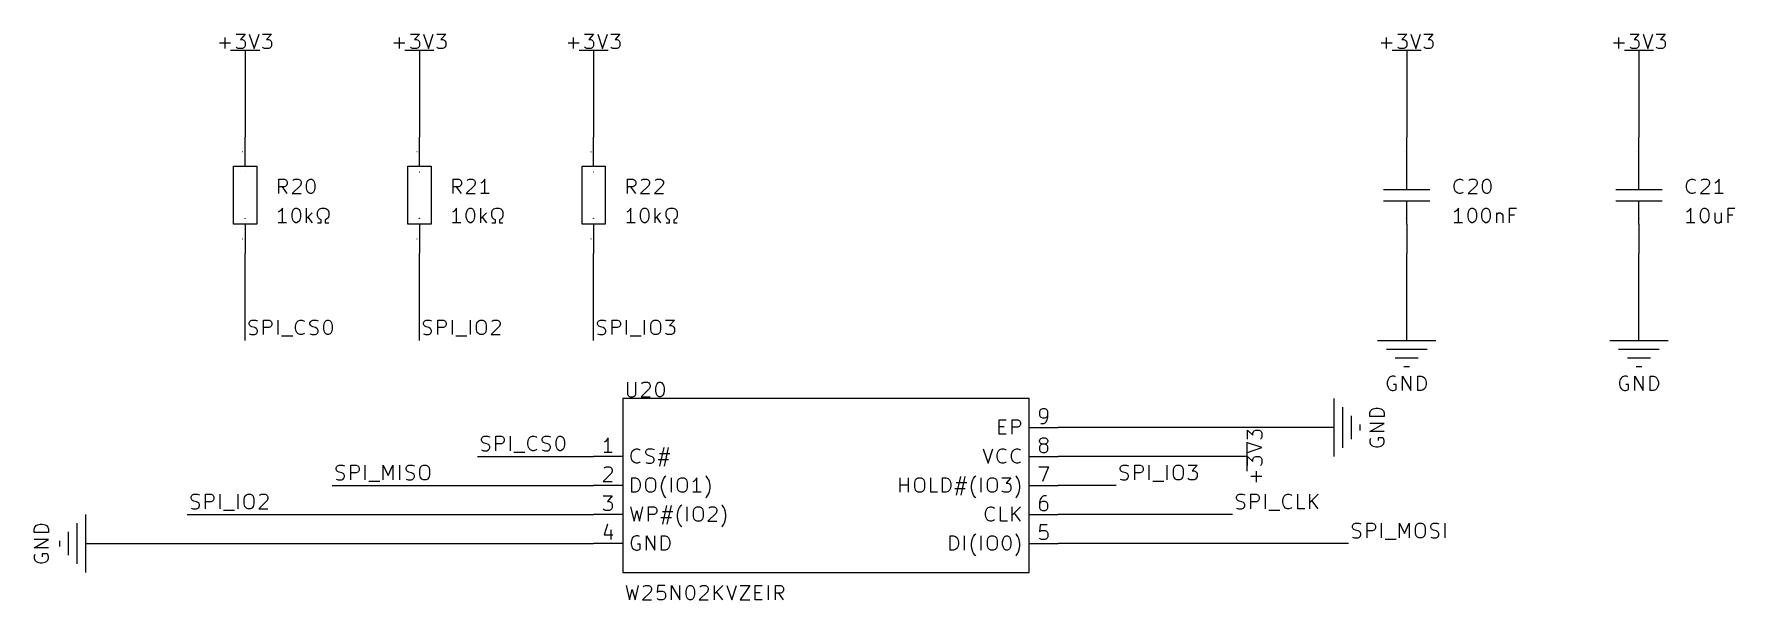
# Model space of a CAD drawing. Header units: millimetres. Extents: x 3 to 152, y -165 to -4.
# Drawn here: x 3.1 to 151.9, y -53.2 to -3.7 of the extents above.
import ezdxf

# ---------------------------------------------------------------- set-up
doc = ezdxf.new("R2010")
doc.units = ezdxf.units.MM
for name, color, linetype in [('GREENSIXTYFIVE', 129, 'CONTINUOUS'), ('LIGHTGREEN', 92, 'CONTINUOUS'), ('LIGHTRED', 12, 'CONTINUOUS'), ('RED', 14, 'CONTINUOUS'), ('REDSIX', 19, 'CONTINUOUS')]:
    doc.layers.add(name, color=color, linetype=linetype)

msp = doc.modelspace()

# ---------------------------------------------------------------- linework, layer by layer
at = {"layer": 'GREENSIXTYFIVE', "linetype": 'CONTINUOUS'}
for p, q in [((19.3523, -4.4506), (20.32, -4.4506)), ((19.8361, -4.9344), (19.8361, -3.9668)), ((20.8038, -3.6644), (21.59, -3.6644)), ((21.59, -3.6644), (21.1666, -4.1482)), ((21.1666, -4.1482), (21.3481, -4.1482)), ((21.3481, -4.1482), (21.469, -4.2087)), ((21.469, -4.2087), (21.5295, -4.2692)), ((21.5295, -4.2692), (21.59, -4.3901)), ((21.59, -4.3901), (21.59, -4.6925)), ((21.9528, -3.6644), (22.3761, -4.9344)), ((22.3761, -4.9344), (22.7995, -3.6644)), ((23.1019, -3.6644), (23.8881, -3.6644)), ((23.8881, -3.6644), (23.4647, -4.1482)), ((23.4647, -4.1482), (23.6462, -4.1482)), ((23.6462, -4.1482), (23.7671, -4.2087)), ((23.7671, -4.2087), (23.8276, -4.2692)), ((23.8276, -4.2692), (23.8881, -4.3901)), ((23.8881, -4.3901), (23.8881, -4.6925)), ((34.5923, -4.4506), (35.56, -4.4506)), ((35.0761, -4.9344), (35.0761, -3.9668)), ((36.0438, -3.6644), (36.83, -3.6644)), ((36.83, -3.6644), (36.4066, -4.1482)), ((36.4066, -4.1482), (36.5881, -4.1482)), ((36.5881, -4.1482), (36.709, -4.2087)), ((36.709, -4.2087), (36.7695, -4.2692)), ((36.7695, -4.2692), (36.83, -4.3901)), ((36.83, -4.3901), (36.83, -4.6925)), ((37.1928, -3.6644), (37.6161, -4.9344)), ((37.6161, -4.9344), (38.0395, -3.6644)), ((38.3419, -3.6644), (39.1281, -3.6644)), ((39.1281, -3.6644), (38.7047, -4.1482)), ((38.7047, -4.1482), (38.8862, -4.1482)), ((38.8862, -4.1482), (39.0071, -4.2087)), ((39.0071, -4.2087), (39.0676, -4.2692)), ((39.0676, -4.2692), (39.1281, -4.3901)), ((39.1281, -4.3901), (39.1281, -4.6925)), ((49.8323, -4.4506), (50.8, -4.4506)), ((50.3161, -4.9344), (50.3161, -3.9668)), ((51.2838, -3.6644), (52.07, -3.6644)), ((52.07, -3.6644), (51.6466, -4.1482)), ((51.6466, -4.1482), (51.8281, -4.1482)), ((51.8281, -4.1482), (51.949, -4.2087)), ((51.949, -4.2087), (52.0095, -4.2692)), ((52.0095, -4.2692), (52.07, -4.3901)), ((52.07, -4.3901), (52.07, -4.6925)), ((52.4328, -3.6644), (52.8561, -4.9344)), ((52.8561, -4.9344), (53.2795, -3.6644)), ((53.5819, -3.6644), (54.3681, -3.6644)), ((54.3681, -3.6644), (53.9447, -4.1482)), ((53.9447, -4.1482), (54.1262, -4.1482)), ((54.1262, -4.1482), (54.2471, -4.2087)), ((54.2471, -4.2087), (54.3076, -4.2692)), ((54.3076, -4.2692), (54.3681, -4.3901)), ((54.3681, -4.3901), (54.3681, -4.6925)), ((120.9523, -4.4506), (121.92, -4.4506)), ((121.4361, -4.9344), (121.4361, -3.9668)), ((122.4038, -3.6644), (123.19, -3.6644)), ((123.19, -3.6644), (122.7666, -4.1482)), ((122.7666, -4.1482), (122.9481, -4.1482)), ((122.9481, -4.1482), (123.069, -4.2087)), ((123.069, -4.2087), (123.1295, -4.2692)), ((123.1295, -4.2692), (123.19, -4.3901)), ((123.19, -4.3901), (123.19, -4.6925)), ((123.5528, -3.6644), (123.9761, -4.9344)), ((123.9761, -4.9344), (124.3995, -3.6644)), ((124.7019, -3.6644), (125.4881, -3.6644)), ((125.4881, -3.6644), (125.0647, -4.1482)), ((125.0647, -4.1482), (125.2462, -4.1482)), ((125.2462, -4.1482), (125.3671, -4.2087)), ((125.3671, -4.2087), (125.4276, -4.2692)), ((125.4276, -4.2692), (125.4881, -4.3901)), ((125.4881, -4.3901), (125.4881, -4.6925)), ((141.2723, -4.4506), (142.24, -4.4506)), ((141.7561, -4.9344), (141.7561, -3.9668)), ((142.7238, -3.6644), (143.51, -3.6644)), ((143.51, -3.6644), (143.0866, -4.1482)), ((143.0866, -4.1482), (143.2681, -4.1482)), ((143.2681, -4.1482), (143.389, -4.2087)), ((143.389, -4.2087), (143.4495, -4.2692)), ((143.4495, -4.2692), (143.51, -4.3901)), ((143.51, -4.3901), (143.51, -4.6925)), ((143.8728, -3.6644), (144.2961, -4.9344)), ((144.2961, -4.9344), (144.7195, -3.6644)), ((145.0219, -3.6644), (145.8081, -3.6644)), ((145.8081, -3.6644), (145.3847, -4.1482)), ((145.3847, -4.1482), (145.5662, -4.1482)), ((145.5662, -4.1482), (145.6871, -4.2087)), ((145.6871, -4.2087), (145.7476, -4.2692)), ((145.7476, -4.2692), (145.8081, -4.3901)), ((145.8081, -4.3901), (145.8081, -4.6925)), ((20.8643, -4.874), (20.8038, -4.8135)), ((20.9852, -4.9344), (20.8643, -4.874)), ((21.3481, -4.9344), (20.9852, -4.9344)), ((21.469, -4.874), (21.3481, -4.9344)), ((21.5295, -4.8135), (21.469, -4.874)), ((21.59, -4.6925), (21.5295, -4.8135)), ((23.1624, -4.874), (23.1019, -4.8135)), ((23.2833, -4.9344), (23.1624, -4.874)), ((23.6462, -4.9344), (23.2833, -4.9344)), ((23.7671, -4.874), (23.6462, -4.9344)), ((23.8276, -4.8135), (23.7671, -4.874)), ((23.8881, -4.6925), (23.8276, -4.8135)), ((36.1043, -4.874), (36.0438, -4.8135)), ((36.2252, -4.9344), (36.1043, -4.874)), ((36.5881, -4.9344), (36.2252, -4.9344)), ((36.709, -4.874), (36.5881, -4.9344)), ((36.7695, -4.8135), (36.709, -4.874)), ((36.83, -4.6925), (36.7695, -4.8135)), ((38.4024, -4.874), (38.3419, -4.8135)), ((38.5233, -4.9344), (38.4024, -4.874)), ((38.8862, -4.9344), (38.5233, -4.9344)), ((39.0071, -4.874), (38.8862, -4.9344)), ((39.0676, -4.8135), (39.0071, -4.874)), ((39.1281, -4.6925), (39.0676, -4.8135)), ((51.3443, -4.874), (51.2838, -4.8135)), ((51.4652, -4.9344), (51.3443, -4.874)), ((51.8281, -4.9344), (51.4652, -4.9344)), ((51.949, -4.874), (51.8281, -4.9344)), ((52.0095, -4.8135), (51.949, -4.874)), ((52.07, -4.6925), (52.0095, -4.8135)), ((53.6424, -4.874), (53.5819, -4.8135)), ((53.7633, -4.9344), (53.6424, -4.874)), ((54.1262, -4.9344), (53.7633, -4.9344)), ((54.2471, -4.874), (54.1262, -4.9344)), ((54.3076, -4.8135), (54.2471, -4.874)), ((54.3681, -4.6925), (54.3076, -4.8135)), ((122.4643, -4.874), (122.4038, -4.8135)), ((122.5852, -4.9344), (122.4643, -4.874)), ((122.9481, -4.9344), (122.5852, -4.9344)), ((123.069, -4.874), (122.9481, -4.9344)), ((123.1295, -4.8135), (123.069, -4.874)), ((123.19, -4.6925), (123.1295, -4.8135)), ((124.7624, -4.874), (124.7019, -4.8135)), ((124.8833, -4.9344), (124.7624, -4.874)), ((125.2462, -4.9344), (124.8833, -4.9344)), ((125.3671, -4.874), (125.2462, -4.9344)), ((125.4276, -4.8135), (125.3671, -4.874)), ((125.4881, -4.6925), (125.4276, -4.8135)), ((142.7843, -4.874), (142.7238, -4.8135)), ((142.9052, -4.9344), (142.7843, -4.874)), ((143.2681, -4.9344), (142.9052, -4.9344)), ((143.389, -4.874), (143.2681, -4.9344)), ((143.4495, -4.8135), (143.389, -4.874)), ((143.51, -4.6925), (143.4495, -4.8135)), ((145.0824, -4.874), (145.0219, -4.8135)), ((145.2033, -4.9344), (145.0824, -4.874)), ((145.5662, -4.9344), (145.2033, -4.9344)), ((145.6871, -4.874), (145.5662, -4.9344)), ((145.7476, -4.8135), (145.6871, -4.874)), ((145.8081, -4.6925), (145.7476, -4.8135)), ((21.6018, -15.7601), (21.5764, -15.7601)), ((21.5764, -15.7601), (21.58, -15.7625)), ((21.58, -15.7625), (21.5824, -15.7649)), ((21.5824, -15.7649), (21.5836, -15.7673)), ((21.6018, -15.7528), (21.6018, -15.7673)), ((24.5435, -17.6344), (24.5435, -16.3644)), ((24.5435, -16.3644), (25.0273, -16.3644)), ((25.0273, -16.3644), (25.1483, -16.4249)), ((25.8135, -16.4249), (25.9345, -16.3644)), ((25.9345, -16.3644), (26.2369, -16.3644)), ((26.2369, -16.3644), (26.3578, -16.4249)), ((27.144, -16.4249), (27.2649, -16.3644)), ((27.2649, -16.3644), (27.3859, -16.3644)), ((27.3859, -16.3644), (27.5068, -16.4249)), ((36.8418, -15.7601), (36.8164, -15.7601)), ((36.8164, -15.7601), (36.82, -15.7625)), ((36.82, -15.7625), (36.8224, -15.7649)), ((36.8224, -15.7649), (36.8236, -15.7673)), ((36.8418, -15.7528), (36.8418, -15.7673)), ((39.7835, -17.6344), (39.7835, -16.3644)), ((39.7835, -16.3644), (40.2673, -16.3644)), ((40.2673, -16.3644), (40.3883, -16.4249)), ((41.0535, -16.4249), (41.1745, -16.3644)), ((41.1745, -16.3644), (41.4769, -16.3644)), ((41.4769, -16.3644), (41.5978, -16.4249)), ((42.5654, -16.3644), (42.4445, -16.5459)), ((42.5654, -17.6344), (42.5654, -16.3644)), ((52.0818, -15.7601), (52.0564, -15.7601)), ((52.0564, -15.7601), (52.06, -15.7625)), ((52.06, -15.7625), (52.0624, -15.7649)), ((52.0624, -15.7649), (52.0636, -15.7673)), ((52.0818, -15.7528), (52.0818, -15.7673)), ((55.0235, -17.6344), (55.0235, -16.3644)), ((55.0235, -16.3644), (55.5073, -16.3644)), ((55.5073, -16.3644), (55.6283, -16.4249)), ((56.2935, -16.4249), (56.4145, -16.3644)), ((56.4145, -16.3644), (56.7169, -16.3644)), ((56.7169, -16.3644), (56.8378, -16.4249)), ((57.503, -16.4249), (57.624, -16.3644)), ((57.624, -16.3644), (57.9264, -16.3644)), ((57.9264, -16.3644), (58.0473, -16.4249)), ((123.2018, -15.7601), (123.1764, -15.7601)), ((123.1764, -15.7601), (123.18, -15.7625)), ((123.18, -15.7625), (123.1824, -15.7649)), ((123.1824, -15.7649), (123.1836, -15.7673)), ((123.2018, -15.7528), (123.2018, -15.7673)), ((127.595, -16.4249), (127.7764, -16.3644)), ((127.7764, -16.3644), (127.8973, -16.3644)), ((127.8973, -16.3644), (128.0788, -16.4249)), ((128.6835, -16.4249), (128.8045, -16.3644)), ((128.8045, -16.3644), (129.1069, -16.3644)), ((129.1069, -16.3644), (129.2278, -16.4249)), ((130.014, -16.4249), (130.1349, -16.3644)), ((130.1349, -16.3644), (130.2559, -16.3644)), ((130.2559, -16.3644), (130.3768, -16.4249)), ((143.5218, -15.7601), (143.4964, -15.7601)), ((143.4964, -15.7601), (143.5, -15.7625)), ((143.5, -15.7625), (143.5024, -15.7649)), ((143.5024, -15.7649), (143.5036, -15.7673)), ((143.5218, -15.7528), (143.5218, -15.7673)), ((147.915, -16.4249), (148.0964, -16.3644)), ((148.0964, -16.3644), (148.2173, -16.3644)), ((148.2173, -16.3644), (148.3988, -16.4249)), ((149.0035, -16.4249), (149.1245, -16.3644)), ((149.1245, -16.3644), (149.4269, -16.3644)), ((149.4269, -16.3644), (149.5478, -16.4249)), ((150.5154, -16.3644), (150.3945, -16.5459)), ((150.5154, -17.6344), (150.5154, -16.3644)), ((25.0273, -17.0297), (24.5435, -17.0297)), ((25.2692, -17.6344), (24.8459, -17.0297)), ((25.1483, -16.9692), (25.0273, -17.0297)), ((25.1483, -16.4249), (25.2088, -16.4854)), ((25.2088, -16.9087), (25.1483, -16.9692)), ((25.2088, -16.4854), (25.2692, -16.6063)), ((25.2692, -16.7878), (25.2088, -16.9087)), ((25.2692, -16.6063), (25.2692, -16.7878)), ((26.4183, -16.9087), (25.6926, -17.6344)), ((25.6926, -17.6344), (26.4788, -17.6344)), ((25.7531, -16.4854), (25.8135, -16.4249)), ((26.3578, -16.4249), (26.4183, -16.4854)), ((26.4183, -16.4854), (26.4788, -16.6063)), ((26.4788, -16.7273), (26.4183, -16.9087)), ((26.4788, -16.6063), (26.4788, -16.7273)), ((26.9626, -16.8482), (27.023, -16.6063)), ((26.9626, -17.1506), (26.9626, -16.8482)), ((27.023, -17.3925), (26.9626, -17.1506)), ((27.023, -16.6063), (27.0835, -16.4854)), ((27.0835, -17.5135), (27.023, -17.3925)), ((27.0835, -16.4854), (27.144, -16.4249)), ((27.144, -17.574), (27.0835, -17.5135)), ((27.2649, -17.6344), (27.144, -17.574)), ((27.3859, -17.6344), (27.2649, -17.6344)), ((27.5068, -17.574), (27.3859, -17.6344)), ((27.5068, -16.4249), (27.5673, -16.4854)), ((27.5673, -17.5135), (27.5068, -17.574)), ((27.5673, -16.4854), (27.6278, -16.6063)), ((27.6278, -17.3925), (27.5673, -17.5135)), ((27.6278, -16.6063), (27.6883, -16.8482)), ((27.6883, -17.1506), (27.6278, -17.3925)), ((27.6883, -16.8482), (27.6883, -17.1506)), ((40.2673, -17.0297), (39.7835, -17.0297)), ((40.5092, -17.6344), (40.0859, -17.0297)), ((40.3883, -16.9692), (40.2673, -17.0297)), ((40.3883, -16.4249), (40.4488, -16.4854)), ((40.4488, -16.9087), (40.3883, -16.9692)), ((40.4488, -16.4854), (40.5092, -16.6063)), ((40.5092, -16.7878), (40.4488, -16.9087)), ((40.5092, -16.6063), (40.5092, -16.7878)), ((41.6583, -16.9087), (40.9326, -17.6344)), ((40.9326, -17.6344), (41.7188, -17.6344)), ((40.9931, -16.4854), (41.0535, -16.4249)), ((41.5978, -16.4249), (41.6583, -16.4854)), ((41.6583, -16.4854), (41.7188, -16.6063)), ((41.7188, -16.7273), (41.6583, -16.9087)), ((41.7188, -16.6063), (41.7188, -16.7273)), ((42.3235, -16.6668), (42.2026, -16.7273)), ((42.9283, -17.6344), (42.2026, -17.6344)), ((42.4445, -16.5459), (42.3235, -16.6668)), ((55.5073, -17.0297), (55.0235, -17.0297)), ((55.7492, -17.6344), (55.3259, -17.0297)), ((55.6283, -16.9692), (55.5073, -17.0297)), ((55.6283, -16.4249), (55.6888, -16.4854)), ((55.6888, -16.9087), (55.6283, -16.9692)), ((55.6888, -16.4854), (55.7492, -16.6063)), ((55.7492, -16.7878), (55.6888, -16.9087)), ((55.7492, -16.6063), (55.7492, -16.7878)), ((56.8983, -16.9087), (56.1726, -17.6344)), ((56.1726, -17.6344), (56.9588, -17.6344)), ((56.2331, -16.4854), (56.2935, -16.4249)), ((56.8378, -16.4249), (56.8983, -16.4854)), ((56.8983, -16.4854), (56.9588, -16.6063)), ((56.9588, -16.7273), (56.8983, -16.9087)), ((56.9588, -16.6063), (56.9588, -16.7273)), ((58.1078, -16.9087), (57.3821, -17.6344)), ((57.3821, -17.6344), (58.1683, -17.6344)), ((57.4426, -16.4854), (57.503, -16.4249)), ((58.0473, -16.4249), (58.1078, -16.4854)), ((58.1078, -16.4854), (58.1683, -16.6063)), ((58.1683, -16.7273), (58.1078, -16.9087)), ((58.1683, -16.6063), (58.1683, -16.7273)), ((127.3531, -16.9087), (127.4135, -16.6668)), ((127.3531, -17.0901), (127.3531, -16.9087)), ((127.4135, -17.332), (127.3531, -17.0901)), ((127.4135, -16.6668), (127.474, -16.5459)), ((127.474, -17.453), (127.4135, -17.332)), ((127.474, -16.5459), (127.595, -16.4249)), ((127.595, -17.574), (127.474, -17.453)), ((127.7764, -17.6344), (127.595, -17.574)), ((127.8973, -17.6344), (127.7764, -17.6344)), ((128.0788, -17.574), (127.8973, -17.6344)), ((128.0788, -16.4249), (128.1392, -16.4854)), ((128.1392, -17.5135), (128.0788, -17.574)), ((129.2883, -16.9087), (128.5626, -17.6344)), ((128.5626, -17.6344), (129.3488, -17.6344)), ((128.6231, -16.4854), (128.6835, -16.4249)), ((129.2278, -16.4249), (129.2883, -16.4854)), ((129.2883, -16.4854), (129.3488, -16.6063)), ((129.3488, -16.7273), (129.2883, -16.9087)), ((129.3488, -16.6063), (129.3488, -16.7273)), ((129.8326, -16.8482), (129.893, -16.6063)), ((129.8326, -17.1506), (129.8326, -16.8482)), ((129.893, -17.3925), (129.8326, -17.1506)), ((129.893, -16.6063), (129.9535, -16.4854)), ((129.9535, -17.5135), (129.893, -17.3925)), ((129.9535, -16.4854), (130.014, -16.4249)), ((130.014, -17.574), (129.9535, -17.5135)), ((130.1349, -17.6344), (130.014, -17.574)), ((130.2559, -17.6344), (130.1349, -17.6344)), ((130.3768, -17.574), (130.2559, -17.6344)), ((130.3768, -16.4249), (130.4373, -16.4854)), ((130.4373, -17.5135), (130.3768, -17.574)), ((130.4373, -16.4854), (130.4978, -16.6063)), ((130.4978, -17.3925), (130.4373, -17.5135)), ((130.4978, -16.6063), (130.5583, -16.8482)), ((130.5583, -17.1506), (130.4978, -17.3925)), ((130.5583, -16.8482), (130.5583, -17.1506)), ((147.6731, -16.9087), (147.7335, -16.6668)), ((147.6731, -17.0901), (147.6731, -16.9087)), ((147.7335, -17.332), (147.6731, -17.0901)), ((147.7335, -16.6668), (147.794, -16.5459)), ((147.794, -17.453), (147.7335, -17.332)), ((147.794, -16.5459), (147.915, -16.4249)), ((147.915, -17.574), (147.794, -17.453)), ((148.0964, -17.6344), (147.915, -17.574)), ((148.2173, -17.6344), (148.0964, -17.6344)), ((148.3988, -17.574), (148.2173, -17.6344)), ((148.3988, -16.4249), (148.4592, -16.4854)), ((148.4592, -17.5135), (148.3988, -17.574)), ((149.6083, -16.9087), (148.8826, -17.6344)), ((148.8826, -17.6344), (149.6688, -17.6344)), ((148.9431, -16.4854), (149.0035, -16.4249)), ((149.5478, -16.4249), (149.6083, -16.4854)), ((149.6083, -16.4854), (149.6688, -16.6063)), ((149.6688, -16.7273), (149.6083, -16.9087)), ((149.6688, -16.6063), (149.6688, -16.7273)), ((150.2735, -16.6668), (150.1526, -16.7273)), ((150.8783, -17.6344), (150.1526, -17.6344)), ((150.3945, -16.5459), (150.2735, -16.6668)), ((24.604, -19.2068), (24.4831, -19.2673)), ((24.725, -19.0859), (24.604, -19.2068)), ((24.8459, -18.9044), (24.725, -19.0859)), ((24.8459, -20.1744), (24.8459, -18.9044)), ((25.6926, -19.3882), (25.753, -19.1463)), ((25.753, -19.1463), (25.8135, -19.0254)), ((25.8135, -19.0254), (25.874, -18.9649)), ((25.874, -18.9649), (25.9949, -18.9044)), ((25.9949, -18.9044), (26.1159, -18.9044)), ((26.1159, -18.9044), (26.2368, -18.9649)), ((26.2368, -18.9649), (26.2973, -19.0254)), ((26.2973, -19.0254), (26.3578, -19.1463)), ((26.3578, -19.1463), (26.4183, -19.3882)), ((26.9625, -20.1744), (26.9625, -18.9044)), ((27.4463, -19.3278), (26.9625, -19.8116)), ((27.9302, -19.2673), (27.9906, -19.0859)), ((27.9302, -19.5697), (27.9302, -19.2673)), ((27.9906, -19.0859), (28.1116, -18.9649)), ((28.1116, -18.9649), (28.293, -18.9044)), ((28.293, -18.9044), (28.5349, -18.9044)), ((28.5349, -18.9044), (28.7163, -18.9649)), ((28.7163, -18.9649), (28.8373, -19.0859)), ((28.8373, -19.0859), (28.8978, -19.2673)), ((28.8978, -19.2673), (28.8978, -19.5697)), ((39.844, -19.2068), (39.7231, -19.2673)), ((39.965, -19.0859), (39.844, -19.2068)), ((40.0859, -18.9044), (39.965, -19.0859)), ((40.0859, -20.1744), (40.0859, -18.9044)), ((40.9326, -19.3882), (40.993, -19.1463)), ((40.993, -19.1463), (41.0535, -19.0254)), ((41.0535, -19.0254), (41.114, -18.9649)), ((41.114, -18.9649), (41.2349, -18.9044)), ((41.2349, -18.9044), (41.3559, -18.9044)), ((41.3559, -18.9044), (41.4768, -18.9649)), ((41.4768, -18.9649), (41.5373, -19.0254)), ((41.5373, -19.0254), (41.5978, -19.1463)), ((41.5978, -19.1463), (41.6583, -19.3882)), ((42.2025, -20.1744), (42.2025, -18.9044)), ((42.6863, -19.3278), (42.2025, -19.8116)), ((43.1702, -19.2673), (43.2306, -19.0859)), ((43.1702, -19.5697), (43.1702, -19.2673)), ((43.2306, -19.0859), (43.3516, -18.9649)), ((43.3516, -18.9649), (43.533, -18.9044)), ((43.533, -18.9044), (43.7749, -18.9044)), ((43.7749, -18.9044), (43.9563, -18.9649)), ((43.9563, -18.9649), (44.0773, -19.0859)), ((44.0773, -19.0859), (44.1378, -19.2673)), ((44.1378, -19.2673), (44.1378, -19.5697)), ((55.084, -19.2068), (54.9631, -19.2673)), ((55.205, -19.0859), (55.084, -19.2068)), ((55.3259, -18.9044), (55.205, -19.0859)), ((55.3259, -20.1744), (55.3259, -18.9044)), ((56.1726, -19.3882), (56.233, -19.1463)), ((56.233, -19.1463), (56.2935, -19.0254)), ((56.2935, -19.0254), (56.354, -18.9649)), ((56.354, -18.9649), (56.4749, -18.9044)), ((56.4749, -18.9044), (56.5959, -18.9044)), ((56.5959, -18.9044), (56.7168, -18.9649)), ((56.7168, -18.9649), (56.7773, -19.0254)), ((56.7773, -19.0254), (56.8378, -19.1463)), ((56.8378, -19.1463), (56.8983, -19.3882)), ((57.4425, -20.1744), (57.4425, -18.9044)), ((57.9263, -19.3278), (57.4425, -19.8116)), ((58.4102, -19.2673), (58.4706, -19.0859)), ((58.4102, -19.5697), (58.4102, -19.2673)), ((58.4706, -19.0859), (58.5916, -18.9649)), ((58.5916, -18.9649), (58.773, -18.9044)), ((58.773, -18.9044), (59.0149, -18.9044)), ((59.0149, -18.9044), (59.1963, -18.9649)), ((59.1963, -18.9649), (59.3173, -19.0859)), ((59.3173, -19.0859), (59.3778, -19.2673)), ((59.3778, -19.2673), (59.3778, -19.5697)), ((127.474, -19.2068), (127.3531, -19.2673)), ((127.595, -19.0859), (127.474, -19.2068)), ((127.7159, -18.9044), (127.595, -19.0859)), ((127.7159, -20.1744), (127.7159, -18.9044)), ((128.5626, -19.3882), (128.623, -19.1463)), ((128.623, -19.1463), (128.6835, -19.0254)), ((128.6835, -19.0254), (128.744, -18.9649)), ((128.744, -18.9649), (128.8649, -18.9044)), ((128.8649, -18.9044), (128.9859, -18.9044)), ((128.9859, -18.9044), (129.1068, -18.9649)), ((129.1068, -18.9649), (129.1673, -19.0254)), ((129.1673, -19.0254), (129.2278, -19.1463)), ((129.2278, -19.1463), (129.2883, -19.3882)), ((129.7721, -19.3882), (129.8325, -19.1463)), ((129.8325, -19.1463), (129.893, -19.0254)), ((129.893, -19.0254), (129.9535, -18.9649)), ((129.9535, -18.9649), (130.0744, -18.9044)), ((130.0744, -18.9044), (130.1954, -18.9044)), ((130.1954, -18.9044), (130.3163, -18.9649)), ((130.3163, -18.9649), (130.3768, -19.0254)), ((130.3768, -19.0254), (130.4373, -19.1463)), ((130.4373, -19.1463), (130.4978, -19.3882)), ((131.042, -19.3278), (131.042, -20.1744)), ((131.1025, -19.3882), (131.2235, -19.3278)), ((131.2235, -19.3278), (131.4049, -19.3278)), ((131.4049, -19.3278), (131.5258, -19.3882)), ((132.191, -20.1744), (132.191, -18.9044)), ((132.191, -18.9044), (132.7958, -18.9044)), ((147.794, -19.2068), (147.6731, -19.2673)), ((147.915, -19.0859), (147.794, -19.2068)), ((148.0359, -18.9044), (147.915, -19.0859)), ((148.0359, -20.1744), (148.0359, -18.9044)), ((148.8826, -19.3882), (148.943, -19.1463)), ((148.943, -19.1463), (149.0035, -19.0254)), ((149.0035, -19.0254), (149.064, -18.9649)), ((149.064, -18.9649), (149.1849, -18.9044)), ((149.1849, -18.9044), (149.3059, -18.9044)), ((149.3059, -18.9044), (149.4268, -18.9649)), ((149.4268, -18.9649), (149.4873, -19.0254)), ((149.4873, -19.0254), (149.5478, -19.1463)), ((149.5478, -19.1463), (149.6083, -19.3882)), ((150.1525, -19.3278), (150.1525, -19.993)), ((150.6968, -19.3278), (150.6968, -20.1744)), ((151.3015, -20.1744), (151.3015, -18.9044)), ((151.3015, -18.9044), (151.9063, -18.9044)), ((21.5764, -19.7974), (21.5776, -19.795)), ((21.5764, -19.8035), (21.5764, -19.7974)), ((21.5776, -19.8059), (21.5764, -19.8035)), ((21.5776, -19.795), (21.5788, -19.7938)), ((21.5788, -19.8071), (21.5776, -19.8059)), ((21.5788, -19.7938), (21.5812, -19.7926)), ((21.5812, -19.7926), (21.5836, -19.7926)), ((21.5836, -19.7926), (21.5872, -19.7938)), ((21.5872, -19.7938), (21.6018, -19.8083)), ((21.6018, -19.8083), (21.6018, -19.7926)), ((25.2088, -20.1744), (24.4831, -20.1744)), ((25.6926, -19.6906), (25.6926, -19.3882)), ((25.753, -19.9325), (25.6926, -19.6906)), ((25.8135, -20.0535), (25.753, -19.9325)), ((25.874, -20.114), (25.8135, -20.0535)), ((25.9949, -20.1744), (25.874, -20.114)), ((26.1159, -20.1744), (25.9949, -20.1744)), ((26.2368, -20.114), (26.1159, -20.1744)), ((26.2973, -20.0535), (26.2368, -20.114)), ((26.3578, -19.9325), (26.2973, -20.0535)), ((26.4183, -19.6906), (26.3578, -19.9325)), ((26.4183, -19.3882), (26.4183, -19.6906)), ((27.0835, -19.6906), (27.4463, -20.1744)), ((27.9906, -19.7511), (27.9302, -19.5697)), ((27.9302, -20.1744), (28.2325, -20.1744)), ((28.1116, -19.872), (27.9906, -19.7511)), ((28.2325, -19.9325), (28.1116, -19.872)), ((28.2325, -20.1744), (28.2325, -19.9325)), ((28.7163, -19.872), (28.5954, -19.9325)), ((28.5954, -19.9325), (28.5954, -20.1744)), ((28.5954, -20.1744), (28.8978, -20.1744)), ((28.8373, -19.7511), (28.7163, -19.872)), ((28.8978, -19.5697), (28.8373, -19.7511)), ((36.8164, -19.7974), (36.8176, -19.795)), ((36.8164, -19.8035), (36.8164, -19.7974)), ((36.8176, -19.8059), (36.8164, -19.8035)), ((36.8176, -19.795), (36.8188, -19.7938)), ((36.8188, -19.8071), (36.8176, -19.8059)), ((36.8188, -19.7938), (36.8212, -19.7926)), ((36.8212, -19.7926), (36.8236, -19.7926)), ((36.8236, -19.7926), (36.8272, -19.7938)), ((36.8272, -19.7938), (36.8418, -19.8083)), ((36.8418, -19.8083), (36.8418, -19.7926)), ((40.4488, -20.1744), (39.7231, -20.1744)), ((40.9326, -19.6906), (40.9326, -19.3882)), ((40.993, -19.9325), (40.9326, -19.6906)), ((41.0535, -20.0535), (40.993, -19.9325)), ((41.114, -20.114), (41.0535, -20.0535)), ((41.2349, -20.1744), (41.114, -20.114)), ((41.3559, -20.1744), (41.2349, -20.1744)), ((41.4768, -20.114), (41.3559, -20.1744)), ((41.5373, -20.0535), (41.4768, -20.114)), ((41.5978, -19.9325), (41.5373, -20.0535)), ((41.6583, -19.6906), (41.5978, -19.9325)), ((41.6583, -19.3882), (41.6583, -19.6906)), ((42.3235, -19.6906), (42.6863, -20.1744)), ((43.2306, -19.7511), (43.1702, -19.5697)), ((43.1702, -20.1744), (43.4725, -20.1744)), ((43.3516, -19.872), (43.2306, -19.7511)), ((43.4725, -19.9325), (43.3516, -19.872)), ((43.4725, -20.1744), (43.4725, -19.9325)), ((43.9563, -19.872), (43.8354, -19.9325)), ((43.8354, -19.9325), (43.8354, -20.1744)), ((43.8354, -20.1744), (44.1378, -20.1744)), ((44.0773, -19.7511), (43.9563, -19.872)), ((44.1378, -19.5697), (44.0773, -19.7511)), ((52.0564, -19.7974), (52.0576, -19.795)), ((52.0564, -19.8035), (52.0564, -19.7974)), ((52.0576, -19.8059), (52.0564, -19.8035)), ((52.0576, -19.795), (52.0588, -19.7938)), ((52.0588, -19.8071), (52.0576, -19.8059)), ((52.0588, -19.7938), (52.0612, -19.7926)), ((52.0612, -19.7926), (52.0636, -19.7926)), ((52.0636, -19.7926), (52.0672, -19.7938)), ((52.0672, -19.7938), (52.0818, -19.8083)), ((52.0818, -19.8083), (52.0818, -19.7926)), ((55.6888, -20.1744), (54.9631, -20.1744)), ((56.1726, -19.6906), (56.1726, -19.3882)), ((56.233, -19.9325), (56.1726, -19.6906)), ((56.2935, -20.0535), (56.233, -19.9325)), ((56.354, -20.114), (56.2935, -20.0535)), ((56.4749, -20.1744), (56.354, -20.114)), ((56.5959, -20.1744), (56.4749, -20.1744)), ((56.7168, -20.114), (56.5959, -20.1744)), ((56.7773, -20.0535), (56.7168, -20.114)), ((56.8378, -19.9325), (56.7773, -20.0535)), ((56.8983, -19.6906), (56.8378, -19.9325)), ((56.8983, -19.3882), (56.8983, -19.6906)), ((57.5635, -19.6906), (57.9263, -20.1744)), ((58.4706, -19.7511), (58.4102, -19.5697)), ((58.4102, -20.1744), (58.7125, -20.1744)), ((58.5916, -19.872), (58.4706, -19.7511)), ((58.7125, -19.9325), (58.5916, -19.872)), ((58.7125, -20.1744), (58.7125, -19.9325)), ((59.1963, -19.872), (59.0754, -19.9325)), ((59.0754, -19.9325), (59.0754, -20.1744)), ((59.0754, -20.1744), (59.3778, -20.1744)), ((59.3173, -19.7511), (59.1963, -19.872)), ((59.3778, -19.5697), (59.3173, -19.7511)), ((123.1764, -19.7974), (123.1776, -19.795)), ((123.1764, -19.8035), (123.1764, -19.7974)), ((123.1776, -19.8059), (123.1764, -19.8035)), ((123.1776, -19.795), (123.1788, -19.7938)), ((123.1788, -19.8071), (123.1776, -19.8059)), ((123.1788, -19.7938), (123.1812, -19.7926)), ((123.1812, -19.7926), (123.1836, -19.7926)), ((123.1836, -19.7926), (123.1872, -19.7938)), ((123.1872, -19.7938), (123.2018, -19.8083)), ((123.2018, -19.8083), (123.2018, -19.7926)), ((128.0788, -20.1744), (127.3531, -20.1744)), ((128.5626, -19.6906), (128.5626, -19.3882)), ((128.623, -19.9325), (128.5626, -19.6906)), ((128.6835, -20.0535), (128.623, -19.9325)), ((128.744, -20.114), (128.6835, -20.0535)), ((128.8649, -20.1744), (128.744, -20.114)), ((128.9859, -20.1744), (128.8649, -20.1744)), ((129.1068, -20.114), (128.9859, -20.1744)), ((129.1673, -20.0535), (129.1068, -20.114)), ((129.2278, -19.9325), (129.1673, -20.0535)), ((129.2883, -19.6906), (129.2278, -19.9325)), ((129.2883, -19.3882), (129.2883, -19.6906)), ((129.7721, -19.6906), (129.7721, -19.3882)), ((129.8325, -19.9325), (129.7721, -19.6906)), ((129.893, -20.0535), (129.8325, -19.9325)), ((129.9535, -20.114), (129.893, -20.0535)), ((130.0744, -20.1744), (129.9535, -20.114)), ((130.1954, -20.1744), (130.0744, -20.1744)), ((130.3163, -20.114), (130.1954, -20.1744)), ((130.3768, -20.0535), (130.3163, -20.114)), ((130.4373, -19.9325), (130.3768, -20.0535)), ((130.4978, -19.6906), (130.4373, -19.9325)), ((130.4978, -19.3882), (130.4978, -19.6906)), ((131.042, -19.4487), (131.1025, -19.3882)), ((131.5258, -19.3882), (131.5863, -19.5092)), ((131.5863, -19.5092), (131.5863, -20.1744)), ((132.6144, -19.5092), (132.191, -19.5092)), ((143.4964, -19.7974), (143.4976, -19.795)), ((143.4964, -19.8035), (143.4964, -19.7974)), ((143.4976, -19.8059), (143.4964, -19.8035)), ((143.4976, -19.795), (143.4988, -19.7938)), ((143.4988, -19.8071), (143.4976, -19.8059)), ((143.4988, -19.7938), (143.5012, -19.7926)), ((143.5012, -19.7926), (143.5036, -19.7926)), ((143.5036, -19.7926), (143.5072, -19.7938)), ((143.5072, -19.7938), (143.5218, -19.8083)), ((143.5218, -19.8083), (143.5218, -19.7926)), ((148.3988, -20.1744), (147.6731, -20.1744)), ((148.8826, -19.6906), (148.8826, -19.3882)), ((148.943, -19.9325), (148.8826, -19.6906)), ((149.0035, -20.0535), (148.943, -19.9325)), ((149.064, -20.114), (149.0035, -20.0535)), ((149.1849, -20.1744), (149.064, -20.114)), ((149.3059, -20.1744), (149.1849, -20.1744)), ((149.4268, -20.114), (149.3059, -20.1744)), ((149.4873, -20.0535), (149.4268, -20.114)), ((149.5478, -19.9325), (149.4873, -20.0535)), ((149.6083, -19.6906), (149.5478, -19.9325)), ((149.6083, -19.3882), (149.6083, -19.6906)), ((150.1525, -19.993), (150.213, -20.114)), ((150.213, -20.114), (150.334, -20.1744)), ((150.334, -20.1744), (150.5154, -20.1744)), ((150.5154, -20.1744), (150.6363, -20.114)), ((150.6363, -20.114), (150.6968, -20.0535)), ((151.7249, -19.5092), (151.3015, -19.5092)), ((55.0235, -34.1444), (55.0235, -35.1725)), ((55.7492, -35.1725), (55.7492, -34.1444)), ((56.2936, -34.2654), (56.354, -34.2049)), ((56.354, -34.2049), (56.475, -34.1444)), ((56.475, -34.1444), (56.7774, -34.1444)), ((56.7774, -34.1444), (56.8983, -34.2049)), ((56.8983, -34.2049), (56.9588, -34.2654)), ((57.624, -34.2654), (57.6845, -34.2049)), ((57.6845, -34.2049), (57.8054, -34.1444)), ((57.8054, -34.1444), (57.9264, -34.1444)), ((57.9264, -34.1444), (58.0473, -34.2049)), ((58.0473, -34.2049), (58.1078, -34.2654)), ((121.5571, -33.9016), (121.4967, -34.1435)), ((121.4967, -34.1435), (121.4967, -34.3249)), ((121.6176, -33.7807), (121.5571, -33.9016)), ((121.7386, -33.6597), (121.6176, -33.7807)), ((121.92, -33.5992), (121.7386, -33.6597)), ((122.1014, -33.5992), (121.92, -33.5992)), ((122.2224, -33.6597), (122.1014, -33.5992)), ((122.8271, -34.8692), (122.8271, -33.5992)), ((122.8271, -33.5992), (123.5528, -34.8692)), ((123.5528, -34.8692), (123.5528, -33.5992)), ((124.1576, -34.8692), (124.1576, -33.5992)), ((124.1576, -33.5992), (124.46, -33.5992)), ((124.46, -33.5992), (124.6414, -33.6597)), ((124.6414, -33.6597), (124.7624, -33.7807)), ((124.7624, -33.7807), (124.8229, -33.9016)), ((124.8229, -33.9016), (124.8833, -34.1435)), ((124.8833, -34.1435), (124.8833, -34.3249)), ((141.8771, -33.9016), (141.8167, -34.1435)), ((141.8167, -34.1435), (141.8167, -34.3249)), ((141.9376, -33.7807), (141.8771, -33.9016)), ((142.0586, -33.6597), (141.9376, -33.7807)), ((142.24, -33.5992), (142.0586, -33.6597)), ((142.4214, -33.5992), (142.24, -33.5992)), ((142.5424, -33.6597), (142.4214, -33.5992)), ((143.1471, -34.8692), (143.1471, -33.5992)), ((143.1471, -33.5992), (143.8728, -34.8692)), ((143.8728, -34.8692), (143.8728, -33.5992)), ((144.4776, -34.8692), (144.4776, -33.5992)), ((144.4776, -33.5992), (144.78, -33.5992)), ((144.78, -33.5992), (144.9614, -33.6597)), ((144.9614, -33.6597), (145.0824, -33.7807)), ((145.0824, -33.7807), (145.1429, -33.9016)), ((145.1429, -33.9016), (145.2033, -34.1435)), ((145.2033, -34.1435), (145.2033, -34.3249)), ((55.0235, -35.1725), (55.084, -35.2935)), ((55.084, -35.2935), (55.1445, -35.354)), ((55.1445, -35.354), (55.2654, -35.4144)), ((55.2654, -35.4144), (55.5073, -35.4144)), ((55.5073, -35.4144), (55.6283, -35.354)), ((55.6283, -35.354), (55.6888, -35.2935)), ((55.6888, -35.2935), (55.7492, -35.1725)), ((56.9588, -34.6887), (56.2331, -35.4144)), ((56.2331, -35.4144), (57.0193, -35.4144)), ((56.9588, -34.2654), (57.0193, -34.3863)), ((57.0193, -34.5073), (56.9588, -34.6887)), ((57.0193, -34.3863), (57.0193, -34.5073)), ((57.5031, -34.6282), (57.5635, -34.3863)), ((57.5031, -34.9306), (57.5031, -34.6282)), ((57.5635, -35.1725), (57.5031, -34.9306)), ((57.5635, -34.3863), (57.624, -34.2654)), ((57.624, -35.2935), (57.5635, -35.1725)), ((57.6845, -35.354), (57.624, -35.2935)), ((57.8054, -35.4144), (57.6845, -35.354)), ((57.9264, -35.4144), (57.8054, -35.4144)), ((58.0473, -35.354), (57.9264, -35.4144)), ((58.1078, -35.2935), (58.0473, -35.354)), ((58.1078, -34.2654), (58.1683, -34.3863)), ((58.1683, -35.1725), (58.1078, -35.2935)), ((58.1683, -34.3863), (58.2288, -34.6282)), ((58.2288, -34.9306), (58.1683, -35.1725)), ((58.2288, -34.6282), (58.2288, -34.9306)), ((121.4967, -34.3249), (121.5571, -34.5668)), ((121.5571, -34.5668), (121.6176, -34.6878)), ((121.6176, -34.6878), (121.7386, -34.8088)), ((121.7386, -34.8088), (121.92, -34.8692)), ((121.92, -34.8692), (122.0409, -34.8692)), ((122.2828, -34.3249), (122.0409, -34.3249)), ((122.0409, -34.8692), (122.2224, -34.8088)), ((122.2224, -34.8088), (122.2828, -34.7483)), ((122.2828, -34.7483), (122.2828, -34.3249)), ((124.46, -34.8692), (124.1576, -34.8692)), ((124.6414, -34.8088), (124.46, -34.8692)), ((124.7624, -34.6878), (124.6414, -34.8088)), ((124.8229, -34.5668), (124.7624, -34.6878)), ((124.8833, -34.3249), (124.8229, -34.5668)), ((141.8167, -34.3249), (141.8771, -34.5668)), ((141.8771, -34.5668), (141.9376, -34.6878)), ((141.9376, -34.6878), (142.0586, -34.8088)), ((142.0586, -34.8088), (142.24, -34.8692)), ((142.24, -34.8692), (142.3609, -34.8692)), ((142.6028, -34.3249), (142.3609, -34.3249)), ((142.3609, -34.8692), (142.5424, -34.8088)), ((142.5424, -34.8088), (142.6028, -34.7483)), ((142.6028, -34.7483), (142.6028, -34.3249)), ((144.78, -34.8692), (144.4776, -34.8692)), ((144.9614, -34.8088), (144.78, -34.8692)), ((145.0824, -34.6878), (144.9614, -34.8088)), ((145.1429, -34.5668), (145.0824, -34.6878)), ((145.2033, -34.3249), (145.1429, -34.5668)), ((119.9592, -36.8298), (120.0197, -36.6484)), ((119.9592, -37.1322), (119.9592, -36.8298)), ((121.2292, -37.1322), (119.9592, -37.1322)), ((120.0197, -36.6484), (120.1407, -36.5274)), ((120.1407, -36.5274), (120.2616, -36.4669)), ((120.2616, -36.4669), (120.5035, -36.4065)), ((120.5035, -36.4065), (120.6849, -36.4065)), ((120.6849, -36.4065), (120.9268, -36.4669)), ((120.9268, -36.4669), (121.0478, -36.5274)), ((121.0478, -36.5274), (121.1688, -36.6484)), ((121.1688, -36.6484), (121.2292, -36.8298)), ((121.2292, -36.8298), (121.2292, -37.1322)), ((87.5453, -38.6875), (87.5453, -37.4175)), ((87.5453, -37.4175), (88.1501, -37.4175)), ((87.5453, -38.0223), (87.9687, -38.0223)), ((88.6943, -38.6875), (88.6943, -37.4175)), ((88.6943, -37.4175), (89.1781, -37.4175)), ((89.1781, -38.0828), (88.6943, -38.0828)), ((89.1781, -37.4175), (89.2991, -37.478)), ((89.2991, -38.0223), (89.1781, -38.0828)), ((89.2991, -37.478), (89.3596, -37.5385)), ((89.3596, -37.9618), (89.2991, -38.0223)), ((89.3596, -37.5385), (89.42, -37.6594)), ((89.42, -37.8409), (89.3596, -37.9618)), ((89.42, -37.6594), (89.42, -37.8409)), ((109.2539, -39.128), (109.2539, -38.3418)), ((109.2539, -38.3418), (109.7377, -38.7652)), ((109.7377, -38.5837), (109.7982, -38.4628)), ((109.7377, -38.7652), (109.7377, -38.5837)), ((109.7982, -38.4628), (109.8587, -38.4023)), ((109.8587, -38.4023), (109.9796, -38.3418)), ((109.9796, -38.3418), (110.282, -38.3418)), ((110.282, -38.3418), (110.403, -38.4023)), ((110.403, -38.4023), (110.4635, -38.4628)), ((110.4635, -38.4628), (110.5239, -38.5837)), ((110.5239, -38.5837), (110.5239, -38.9466)), ((119.9592, -38.4627), (121.2292, -37.737)), ((121.2292, -37.737), (119.9592, -37.737)), ((121.2292, -38.4627), (119.9592, -38.4627)), ((55.4203, -40.2599), (55.4808, -40.139)), ((55.4808, -40.139), (55.6018, -40.018)), ((55.6018, -40.018), (55.7832, -39.9575)), ((55.7832, -39.9575), (55.9041, -39.9575)), ((55.9041, -39.9575), (56.0856, -40.018)), ((56.0856, -40.018), (56.146, -40.0785)), ((56.6299, -40.1994), (56.6903, -40.0785)), ((56.6903, -40.0785), (56.7508, -40.018)), ((56.7508, -40.018), (56.8718, -39.9575)), ((56.8718, -39.9575), (57.1741, -39.9575)), ((57.1741, -39.9575), (57.3556, -40.018)), ((58.2022, -39.8366), (57.8394, -41.4694)), ((58.2627, -41.4694), (58.6255, -39.8366)), ((86.1543, -39.9575), (86.5776, -41.2275)), ((86.5776, -41.2275), (87.001, -39.9575)), ((87.4243, -40.2599), (87.4848, -40.139)), ((87.4848, -40.139), (87.6058, -40.018)), ((88.1501, -38.6875), (87.5453, -38.6875)), ((87.6058, -40.018), (87.7872, -39.9575)), ((87.7872, -39.9575), (87.9081, -39.9575)), ((87.9081, -39.9575), (88.0896, -40.018)), ((88.0896, -40.018), (88.15, -40.0785)), ((88.6943, -40.2599), (88.7548, -40.139)), ((88.7548, -40.139), (88.8758, -40.018)), ((88.8758, -40.018), (89.0572, -39.9575)), ((89.0572, -39.9575), (89.1781, -39.9575)), ((89.1781, -39.9575), (89.3596, -40.018)), ((89.3596, -40.018), (89.42, -40.0785)), ((110.5239, -39.8538), (109.2539, -39.4304)), ((109.2539, -40.2771), (110.5239, -39.8538)), ((110.4635, -39.0675), (110.403, -39.128)), ((110.5239, -38.9466), (110.4635, -39.0675)), ((120.0197, -39.0674), (119.9592, -39.1884)), ((119.9592, -39.1884), (119.9592, -39.3698)), ((119.9592, -39.3698), (120.0197, -39.5512)), ((120.0197, -39.5512), (120.1407, -39.6722)), ((120.1407, -39.6722), (120.2616, -39.7327)), ((120.2616, -39.7327), (120.5035, -39.7931)), ((120.5035, -39.7931), (120.6849, -39.7931)), ((121.1083, -39.007), (120.6849, -39.007)), ((120.6849, -39.007), (120.6849, -39.2489)), ((120.6849, -39.7931), (120.9268, -39.7327)), ((120.9268, -39.7327), (121.0478, -39.6722)), ((121.0478, -39.6722), (121.1688, -39.5512)), ((121.1688, -39.0674), (121.1083, -39.007)), ((121.2292, -39.2489), (121.1688, -39.0674)), ((121.1688, -39.5512), (121.2292, -39.3698)), ((121.2292, -39.3698), (121.2292, -39.2489)), ((55.3599, -40.5018), (55.4203, -40.2599)), ((55.3599, -40.6832), (55.3599, -40.5018)), ((55.4203, -40.9251), (55.3599, -40.6832)), ((55.4808, -41.0461), (55.4203, -40.9251)), ((55.6018, -41.1671), (55.4808, -41.0461)), ((55.7832, -41.2275), (55.6018, -41.1671)), ((55.9041, -41.2275), (55.7832, -41.2275)), ((56.0856, -41.1671), (55.9041, -41.2275)), ((56.146, -41.1066), (56.0856, -41.1671)), ((56.6299, -40.3204), (56.6299, -40.1994)), ((56.6903, -40.4413), (56.6299, -40.3204)), ((56.6299, -41.1671), (56.8113, -41.2275)), ((56.7508, -40.5018), (56.6903, -40.4413)), ((56.8718, -40.5623), (56.7508, -40.5018)), ((56.8113, -41.2275), (57.1137, -41.2275)), ((57.1137, -40.6228), (56.8718, -40.5623)), ((57.2346, -40.6832), (57.1137, -40.6228)), ((57.1137, -41.2275), (57.2346, -41.1671)), ((57.2951, -40.7437), (57.2346, -40.6832)), ((57.2346, -41.1671), (57.2951, -41.1066)), ((57.3556, -40.8647), (57.2951, -40.7437)), ((57.2951, -41.1066), (57.3556, -40.9856)), ((57.3556, -40.9856), (57.3556, -40.8647)), ((58.6255, -40.9251), (57.7184, -40.9251)), ((57.8394, -40.3809), (58.7465, -40.3809)), ((87.3639, -40.5018), (87.4243, -40.2599)), ((87.3639, -40.6832), (87.3639, -40.5018)), ((87.4243, -40.9251), (87.3639, -40.6832)), ((87.4848, -41.0461), (87.4243, -40.9251)), ((87.6058, -41.1671), (87.4848, -41.0461)), ((87.7872, -41.2275), (87.6058, -41.1671)), ((87.9081, -41.2275), (87.7872, -41.2275)), ((88.0896, -41.1671), (87.9081, -41.2275)), ((88.15, -41.1066), (88.0896, -41.1671)), ((88.6339, -40.5018), (88.6943, -40.2599)), ((88.6339, -40.6832), (88.6339, -40.5018)), ((88.6943, -40.9251), (88.6339, -40.6832)), ((88.7548, -41.0461), (88.6943, -40.9251)), ((88.8758, -41.1671), (88.7548, -41.0461)), ((89.0572, -41.2275), (88.8758, -41.1671)), ((89.1781, -41.2275), (89.0572, -41.2275)), ((89.3596, -41.1671), (89.1781, -41.2275)), ((89.42, -41.1066), (89.3596, -41.1671)), ((109.2539, -41.4261), (109.2539, -40.6399)), ((109.2539, -40.6399), (109.7377, -41.0633)), ((109.7377, -40.8818), (109.7982, -40.7609)), ((109.7377, -41.0633), (109.7377, -40.8818)), ((109.7982, -40.7609), (109.8587, -40.7004)), ((109.8587, -40.7004), (109.9796, -40.6399)), ((109.9796, -40.6399), (110.282, -40.6399)), ((110.282, -40.6399), (110.403, -40.7004)), ((110.403, -40.7004), (110.4635, -40.7609)), ((110.4635, -41.3656), (110.403, -41.4261)), ((110.4635, -40.7609), (110.5239, -40.8818)), ((110.5239, -41.2447), (110.4635, -41.3656)), ((110.5239, -40.8818), (110.5239, -41.2447)), ((55.4203, -43.7675), (55.4203, -42.4975)), ((55.4203, -42.4975), (55.7227, -42.4975)), ((55.7227, -42.4975), (55.9041, -42.558)), ((55.9041, -42.558), (56.0251, -42.679)), ((56.0251, -42.679), (56.0856, -42.7999)), ((56.0856, -42.7999), (56.146, -43.0418)), ((56.146, -43.0418), (56.146, -43.2232)), ((56.6299, -42.9209), (56.6903, -42.679)), ((56.6299, -43.3442), (56.6299, -42.9209)), ((56.6903, -42.679), (56.8113, -42.558)), ((56.8113, -42.558), (56.9322, -42.4975)), ((56.9322, -42.4975), (57.1741, -42.4975)), ((57.1741, -42.4975), (57.2951, -42.558)), ((57.2951, -42.558), (57.416, -42.679)), ((57.416, -42.679), (57.4765, -42.9209)), ((57.4765, -42.9209), (57.4765, -43.3442)), ((58.0208, -43.1628), (58.0813, -42.8604)), ((58.0813, -42.8604), (58.1418, -42.679)), ((58.1418, -42.679), (58.2023, -42.558)), ((58.2023, -42.558), (58.3232, -42.3766)), ((58.3232, -42.3766), (58.3837, -42.3161)), ((58.8675, -43.7675), (58.8675, -42.4975)), ((59.4119, -42.9209), (59.4723, -42.679)), ((59.4119, -43.3442), (59.4119, -42.9209)), ((59.4723, -42.679), (59.5933, -42.558)), ((59.5933, -42.558), (59.7142, -42.4975)), ((59.7142, -42.4975), (59.9561, -42.4975)), ((59.9561, -42.4975), (60.0771, -42.558)), ((60.0771, -42.558), (60.198, -42.679)), ((60.198, -42.679), (60.2585, -42.9209)), ((60.2585, -42.9209), (60.2585, -43.3442)), ((60.8633, -42.7999), (60.7424, -42.8604)), ((60.9843, -42.679), (60.8633, -42.7999)), ((61.1052, -42.4975), (60.9843, -42.679)), ((61.1052, -43.7675), (61.1052, -42.4975)), ((61.9519, -42.3766), (61.8914, -42.3161)), ((62.0728, -42.558), (61.9519, -42.3766)), ((62.1333, -42.679), (62.0728, -42.558)), ((62.1938, -42.8604), (62.1333, -42.679)), ((62.2542, -43.1628), (62.1938, -42.8604)), ((78.897, -43.7675), (78.897, -42.4975)), ((78.897, -43.1023), (79.6227, -43.1023)), ((79.6227, -43.7675), (79.6227, -42.4975)), ((80.1671, -42.9209), (80.2275, -42.679)), ((80.1671, -43.3442), (80.1671, -42.9209)), ((80.2275, -42.679), (80.3485, -42.558)), ((80.3485, -42.558), (80.4694, -42.4975)), ((80.4694, -42.4975), (80.7113, -42.4975)), ((80.7113, -42.4975), (80.8323, -42.558)), ((80.8323, -42.558), (80.9532, -42.679)), ((80.9532, -42.679), (81.0137, -42.9209)), ((81.0137, -42.9209), (81.0137, -43.3442)), ((81.558, -43.7675), (81.558, -42.4975)), ((82.5861, -43.7675), (82.5861, -42.4975)), ((82.5861, -42.4975), (82.8885, -42.4975)), ((82.8885, -42.4975), (83.0699, -42.558)), ((83.0699, -42.558), (83.1909, -42.679)), ((83.1909, -42.679), (83.2514, -42.7999)), ((83.2514, -42.7999), (83.3118, -43.0418)), ((83.3118, -43.0418), (83.3118, -43.2232)), ((84.1585, -42.3766), (83.7957, -44.0094)), ((83.7957, -42.9209), (84.7028, -42.9209)), ((84.219, -44.0094), (84.5818, -42.3766)), ((85.1261, -43.1628), (85.1866, -42.8604)), ((85.1866, -42.8604), (85.2471, -42.679)), ((85.2471, -42.679), (85.3076, -42.558)), ((85.3076, -42.558), (85.4285, -42.3766)), ((85.4285, -42.3766), (85.489, -42.3161)), ((85.9728, -43.7675), (85.9728, -42.4975)), ((86.5172, -42.9209), (86.5776, -42.679)), ((86.5172, -43.3442), (86.5172, -42.9209)), ((86.5776, -42.679), (86.6986, -42.558)), ((86.6986, -42.558), (86.8195, -42.4975)), ((86.8195, -42.4975), (87.0614, -42.4975)), ((87.0614, -42.4975), (87.1824, -42.558)), ((87.1824, -42.558), (87.3033, -42.679)), ((87.3033, -42.679), (87.3638, -42.9209)), ((87.3638, -42.9209), (87.3638, -43.3442)), ((87.7872, -42.4975), (88.5734, -42.4975)), ((88.5734, -42.4975), (88.15, -42.9813)), ((88.15, -42.9813), (88.3315, -42.9813)), ((88.3315, -42.9813), (88.4524, -43.0418)), ((88.4524, -43.0418), (88.5129, -43.1023)), ((88.5129, -43.1023), (88.5734, -43.2232)), ((89.0572, -42.3766), (88.9967, -42.3161)), ((89.1781, -42.558), (89.0572, -42.3766)), ((89.2386, -42.679), (89.1781, -42.558)), ((89.2991, -42.8604), (89.2386, -42.679)), ((89.3595, -43.1628), (89.2991, -42.8604)), ((110.5239, -42.3938), (109.5563, -42.3938)), ((110.0401, -42.8776), (110.0401, -41.91)), ((55.7227, -43.7675), (55.4203, -43.7675)), ((55.9041, -43.7071), (55.7227, -43.7675)), ((56.0251, -43.5861), (55.9041, -43.7071)), ((56.0856, -43.4651), (56.0251, -43.5861)), ((56.146, -43.2232), (56.0856, -43.4651)), ((56.6903, -43.5861), (56.6299, -43.3442)), ((56.8113, -43.7071), (56.6903, -43.5861)), ((56.9322, -43.7675), (56.8113, -43.7071)), ((57.1741, -43.7675), (56.9322, -43.7675)), ((57.2951, -43.7071), (57.1741, -43.7675)), ((57.416, -43.5861), (57.2951, -43.7071)), ((57.4765, -43.3442), (57.416, -43.5861)), ((58.0208, -43.4047), (58.0208, -43.1628)), ((58.0813, -43.7071), (58.0208, -43.4047)), ((58.1418, -43.8885), (58.0813, -43.7071)), ((58.2023, -44.0094), (58.1418, -43.8885)), ((58.3232, -44.1909), (58.2023, -44.0094)), ((58.3837, -44.2513), (58.3232, -44.1909)), ((59.4723, -43.5861), (59.4119, -43.3442)), ((59.5933, -43.7071), (59.4723, -43.5861)), ((59.7142, -43.7675), (59.5933, -43.7071)), ((59.9561, -43.7675), (59.7142, -43.7675)), ((60.0771, -43.7071), (59.9561, -43.7675)), ((60.198, -43.5861), (60.0771, -43.7071)), ((60.2585, -43.3442), (60.198, -43.5861)), ((61.4681, -43.7675), (60.7424, -43.7675)), ((61.8914, -44.2513), (61.9519, -44.1909)), ((61.9519, -44.1909), (62.0728, -44.0094)), ((62.0728, -44.0094), (62.1333, -43.8885)), ((62.1333, -43.8885), (62.1938, -43.7071)), ((62.1938, -43.7071), (62.2542, -43.4047)), ((62.2542, -43.4047), (62.2542, -43.1628)), ((80.2275, -43.5861), (80.1671, -43.3442)), ((80.3485, -43.7071), (80.2275, -43.5861)), ((80.4694, -43.7675), (80.3485, -43.7071)), ((80.7113, -43.7675), (80.4694, -43.7675)), ((80.8323, -43.7071), (80.7113, -43.7675)), ((80.9532, -43.5861), (80.8323, -43.7071)), ((81.0137, -43.3442), (80.9532, -43.5861)), ((82.1628, -43.7675), (81.558, -43.7675)), ((82.8885, -43.7675), (82.5861, -43.7675)), ((83.0699, -43.7071), (82.8885, -43.7675)), ((83.1909, -43.5861), (83.0699, -43.7071)), ((83.2514, -43.4651), (83.1909, -43.5861)), ((83.3118, -43.2232), (83.2514, -43.4651)), ((84.5818, -43.4651), (83.6747, -43.4651)), ((85.1261, -43.4047), (85.1261, -43.1628)), ((85.1866, -43.7071), (85.1261, -43.4047)), ((85.2471, -43.8885), (85.1866, -43.7071)), ((85.3076, -44.0094), (85.2471, -43.8885)), ((85.4285, -44.1909), (85.3076, -44.0094)), ((85.489, -44.2513), (85.4285, -44.1909)), ((86.5776, -43.5861), (86.5172, -43.3442)), ((86.6986, -43.7071), (86.5776, -43.5861)), ((86.8195, -43.7675), (86.6986, -43.7071)), ((87.0614, -43.7675), (86.8195, -43.7675)), ((87.1824, -43.7071), (87.0614, -43.7675)), ((87.3033, -43.5861), (87.1824, -43.7071)), ((87.3638, -43.3442), (87.3033, -43.5861)), ((87.8477, -43.7071), (87.7872, -43.6466)), ((87.9686, -43.7675), (87.8477, -43.7071)), ((88.3315, -43.7675), (87.9686, -43.7675)), ((88.4524, -43.7071), (88.3315, -43.7675)), ((88.5129, -43.6466), (88.4524, -43.7071)), ((88.5734, -43.5256), (88.5129, -43.6466)), ((88.5734, -43.2232), (88.5734, -43.5256)), ((88.9967, -44.2513), (89.0572, -44.1909)), ((89.0572, -44.1909), (89.1781, -44.0094)), ((89.1781, -44.0094), (89.2386, -43.8885)), ((89.2386, -43.8885), (89.2991, -43.7071)), ((89.2991, -43.7071), (89.3595, -43.4047)), ((89.3595, -43.4047), (89.3595, -43.1628)), ((55.2994, -45.0375), (55.6018, -46.3075)), ((55.6018, -46.3075), (55.8437, -45.4004)), ((55.8437, -45.4004), (56.0856, -46.3075)), ((56.0856, -46.3075), (56.388, -45.0375)), ((56.8717, -46.3075), (56.8717, -45.0375)), ((56.8717, -45.0375), (57.3555, -45.0375)), ((57.3555, -45.7028), (56.8717, -45.7028)), ((57.3555, -45.0375), (57.4765, -45.098)), ((57.4765, -45.6423), (57.3555, -45.7028)), ((57.4765, -45.098), (57.537, -45.1585)), ((57.537, -45.5818), (57.4765, -45.6423)), ((57.537, -45.1585), (57.5974, -45.2794)), ((57.5974, -45.4609), (57.537, -45.5818)), ((57.5974, -45.2794), (57.5974, -45.4609)), ((58.8674, -46.0051), (57.9603, -46.0051)), ((58.4441, -44.9166), (58.0813, -46.5494)), ((58.0813, -45.4609), (58.9884, -45.4609)), ((58.5046, -46.5494), (58.8674, -44.9166)), ((59.4117, -45.7028), (59.4722, -45.4004)), ((59.4117, -45.9447), (59.4117, -45.7028)), ((59.4722, -46.2471), (59.4117, -45.9447)), ((59.4722, -45.4004), (59.5327, -45.219)), ((59.5327, -45.219), (59.5932, -45.098)), ((59.5932, -45.098), (59.7141, -44.9166)), ((59.7141, -44.9166), (59.7746, -44.8561)), ((60.2584, -46.3075), (60.2584, -45.0375)), ((60.8028, -45.4609), (60.8632, -45.219)), ((60.8028, -45.8842), (60.8028, -45.4609)), ((60.8632, -46.1261), (60.8028, -45.8842)), ((60.8632, -45.219), (60.9842, -45.098)), ((60.9842, -45.098), (61.1051, -45.0375)), ((61.1051, -45.0375), (61.347, -45.0375)), ((61.347, -45.0375), (61.468, -45.098)), ((61.468, -45.098), (61.5889, -45.219)), ((61.5889, -45.219), (61.6494, -45.4609)), ((61.6494, -45.8842), (61.5889, -46.1261)), ((61.6494, -45.4609), (61.6494, -45.8842)), ((62.7985, -45.5818), (62.0728, -46.3075)), ((62.1333, -45.1585), (62.1937, -45.098)), ((62.1937, -45.098), (62.3147, -45.0375)), ((62.3147, -45.0375), (62.6171, -45.0375)), ((62.6171, -45.0375), (62.738, -45.098)), ((62.738, -45.098), (62.7985, -45.1585)), ((62.7985, -45.1585), (62.859, -45.2794)), ((62.859, -45.4004), (62.7985, -45.5818)), ((62.859, -45.2794), (62.859, -45.4004)), ((63.3428, -44.9166), (63.2823, -44.8561)), ((63.4637, -45.098), (63.3428, -44.9166)), ((63.5242, -45.219), (63.4637, -45.098)), ((63.5847, -45.4004), (63.5242, -45.219)), ((63.6451, -45.7028), (63.5847, -45.4004)), ((63.5847, -46.2471), (63.6451, -45.9447)), ((63.6451, -45.9447), (63.6451, -45.7028)), ((86.3358, -45.5818), (86.3962, -45.3399)), ((86.3358, -45.7632), (86.3358, -45.5818)), ((86.3962, -46.0051), (86.3358, -45.7632)), ((86.3962, -45.3399), (86.4567, -45.219)), ((86.4567, -46.1261), (86.3962, -46.0051)), ((86.4567, -45.219), (86.5777, -45.098)), ((86.5777, -45.098), (86.7591, -45.0375)), ((86.7591, -45.0375), (86.88, -45.0375)), ((86.88, -45.0375), (87.0615, -45.098)), ((87.0615, -45.098), (87.1219, -45.1585)), ((87.6662, -46.3075), (87.6662, -45.0375)), ((88.6943, -46.3075), (88.6943, -45.0375)), ((89.42, -45.0375), (88.6943, -45.7632)), ((89.42, -46.3075), (88.8758, -45.5818)), ((3.1191, -46.9899), (3.1796, -46.8085)), ((3.1191, -47.2923), (3.1191, -46.9899)), ((4.3891, -47.2923), (3.1191, -47.2923)), ((3.1796, -46.8085), (3.3006, -46.6875)), ((3.3006, -46.6875), (3.4215, -46.627)), ((3.4215, -46.627), (3.6634, -46.5666)), ((3.6634, -46.5666), (3.8448, -46.5666)), ((3.8448, -46.5666), (4.0867, -46.627)), ((4.0867, -46.627), (4.2077, -46.6875)), ((4.2077, -46.6875), (4.3287, -46.8085)), ((4.3287, -46.8085), (4.3891, -46.9899)), ((4.3891, -46.9899), (4.3891, -47.2923)), ((55.7832, -47.5775), (55.6018, -47.638)), ((55.9646, -47.5775), (55.7832, -47.5775)), ((56.0856, -47.638), (55.9646, -47.5775)), ((56.6903, -48.8475), (56.6903, -47.5775)), ((56.6903, -47.5775), (57.416, -48.8475)), ((57.416, -48.8475), (57.416, -47.5775)), ((58.0208, -48.8475), (58.0208, -47.5775)), ((58.0208, -47.5775), (58.3232, -47.5775)), ((58.3232, -47.5775), (58.5046, -47.638)), ((59.5327, -46.4285), (59.4722, -46.2471)), ((59.5932, -46.5494), (59.5327, -46.4285)), ((59.7141, -46.7309), (59.5932, -46.5494)), ((59.7746, -46.7913), (59.7141, -46.7309)), ((60.9842, -46.2471), (60.8632, -46.1261)), ((61.1051, -46.3075), (60.9842, -46.2471)), ((61.347, -46.3075), (61.1051, -46.3075)), ((61.468, -46.2471), (61.347, -46.3075)), ((61.5889, -46.1261), (61.468, -46.2471)), ((62.0728, -46.3075), (62.859, -46.3075)), ((63.2823, -46.7913), (63.3428, -46.7309)), ((63.3428, -46.7309), (63.4637, -46.5494)), ((63.4637, -46.5494), (63.5242, -46.4285)), ((63.5242, -46.4285), (63.5847, -46.2471)), ((83.2513, -48.8475), (83.2513, -47.5775)), ((83.2513, -47.5775), (83.5537, -47.5775)), ((83.5537, -47.5775), (83.7351, -47.638)), ((84.5213, -48.8475), (84.5213, -47.5775)), ((85.3076, -47.638), (85.4285, -47.4566)), ((85.4285, -47.4566), (85.489, -47.3961)), ((85.9728, -48.8475), (85.9728, -47.5775)), ((86.5777, -46.2471), (86.4567, -46.1261)), ((86.7591, -46.3075), (86.5777, -46.2471)), ((86.6986, -47.638), (86.8195, -47.5775)), ((86.88, -46.3075), (86.7591, -46.3075)), ((86.8195, -47.5775), (87.0614, -47.5775)), ((87.0615, -46.2471), (86.88, -46.3075)), ((87.0614, -47.5775), (87.1824, -47.638)), ((87.1219, -46.1866), (87.0615, -46.2471)), ((88.271, -46.3075), (87.6662, -46.3075)), ((88.0291, -47.638), (88.15, -47.5775)), ((88.15, -47.5775), (88.271, -47.5775)), ((88.271, -47.5775), (88.3919, -47.638)), ((89.0572, -47.4566), (88.9967, -47.3961)), ((89.1781, -47.638), (89.0572, -47.4566)), ((3.1191, -48.6228), (4.3891, -47.8971)), ((4.3891, -47.8971), (3.1191, -47.8971)), ((4.3891, -48.6228), (3.1191, -48.6228)), ((55.4203, -47.8799), (55.3599, -48.1218)), ((55.3599, -48.1218), (55.3599, -48.3032)), ((55.3599, -48.3032), (55.4203, -48.5451)), ((55.4808, -47.759), (55.4203, -47.8799)), ((55.4203, -48.5451), (55.4808, -48.6661)), ((55.6018, -47.638), (55.4808, -47.759)), ((55.4808, -48.6661), (55.6018, -48.7871)), ((55.6018, -48.7871), (55.7832, -48.8475)), ((55.7832, -48.8475), (55.9041, -48.8475)), ((56.146, -48.3032), (55.9041, -48.3032)), ((55.9041, -48.8475), (56.0856, -48.7871)), ((56.0856, -48.7871), (56.146, -48.7266)), ((56.146, -48.7266), (56.146, -48.3032)), ((58.3232, -48.8475), (58.0208, -48.8475)), ((58.5046, -48.7871), (58.3232, -48.8475)), ((58.5046, -47.638), (58.6256, -47.759)), ((58.6256, -48.6661), (58.5046, -48.7871)), ((58.6256, -47.759), (58.6861, -47.8799)), ((58.6861, -48.5451), (58.6256, -48.6661)), ((58.6861, -47.8799), (58.7465, -48.1218)), ((58.7465, -48.3032), (58.6861, -48.5451)), ((58.7465, -48.1218), (58.7465, -48.3032)), ((83.5537, -48.8475), (83.2513, -48.8475)), ((83.7351, -48.7871), (83.5537, -48.8475)), ((83.7351, -47.638), (83.8561, -47.759)), ((83.8561, -48.6661), (83.7351, -48.7871)), ((83.8561, -47.759), (83.9166, -47.8799)), ((83.9166, -48.5451), (83.8561, -48.6661)), ((83.9166, -47.8799), (83.977, -48.1218)), ((83.977, -48.3032), (83.9166, -48.5451)), ((83.977, -48.1218), (83.977, -48.3032)), ((85.1261, -48.2428), (85.1866, -47.9404)), ((85.1261, -48.4847), (85.1261, -48.2428)), ((85.1866, -48.7871), (85.1261, -48.4847)), ((85.1866, -47.9404), (85.2471, -47.759)), ((85.2471, -48.9685), (85.1866, -48.7871)), ((85.2471, -47.759), (85.3076, -47.638)), ((85.3076, -49.0894), (85.2471, -48.9685)), ((85.4285, -49.2709), (85.3076, -49.0894)), ((86.5172, -48.0009), (86.5776, -47.759)), ((86.5172, -48.4242), (86.5172, -48.0009)), ((86.5776, -48.6661), (86.5172, -48.4242)), ((86.5776, -47.759), (86.6986, -47.638)), ((86.6986, -48.7871), (86.5776, -48.6661)), ((86.8195, -48.8475), (86.6986, -48.7871)), ((87.0614, -48.8475), (86.8195, -48.8475)), ((87.1824, -48.7871), (87.0614, -48.8475)), ((87.1824, -47.638), (87.3033, -47.759)), ((87.3033, -48.6661), (87.1824, -48.7871)), ((87.3033, -47.759), (87.3638, -48.0009)), ((87.3638, -48.4242), (87.3033, -48.6661)), ((87.3638, -48.0009), (87.3638, -48.4242)), ((87.8477, -48.0613), (87.9081, -47.8194)), ((87.8477, -48.3637), (87.8477, -48.0613)), ((87.9081, -48.6056), (87.8477, -48.3637)), ((87.9081, -47.8194), (87.9686, -47.6985)), ((87.9686, -48.7266), (87.9081, -48.6056)), ((87.9686, -47.6985), (88.0291, -47.638)), ((88.0291, -48.7871), (87.9686, -48.7266)), ((88.15, -48.8475), (88.0291, -48.7871)), ((88.271, -48.8475), (88.15, -48.8475)), ((88.3919, -48.7871), (88.271, -48.8475)), ((88.3919, -47.638), (88.4524, -47.6985)), ((88.4524, -48.7266), (88.3919, -48.7871)), ((88.4524, -47.6985), (88.5129, -47.8194)), ((88.5129, -48.6056), (88.4524, -48.7266)), ((88.5129, -47.8194), (88.5734, -48.0613)), ((88.5734, -48.3637), (88.5129, -48.6056)), ((88.5734, -48.0613), (88.5734, -48.3637)), ((89.0572, -49.2709), (89.1781, -49.0894)), ((89.2386, -47.759), (89.1781, -47.638)), ((89.1781, -49.0894), (89.2386, -48.9685)), ((89.2991, -47.9404), (89.2386, -47.759)), ((89.2386, -48.9685), (89.2991, -48.7871)), ((89.3595, -48.2428), (89.2991, -47.9404)), ((89.2991, -48.7871), (89.3595, -48.4847)), ((89.3595, -48.4847), (89.3595, -48.2428)), ((3.1796, -49.2275), (3.1191, -49.3485)), ((3.1191, -49.3485), (3.1191, -49.5299)), ((3.1191, -49.5299), (3.1796, -49.7113)), ((3.1796, -49.7113), (3.3006, -49.8323)), ((3.3006, -49.8323), (3.4215, -49.8928)), ((3.4215, -49.8928), (3.6634, -49.9532)), ((3.6634, -49.9532), (3.8448, -49.9532)), ((4.2682, -49.1671), (3.8448, -49.1671)), ((3.8448, -49.1671), (3.8448, -49.409)), ((3.8448, -49.9532), (4.0867, -49.8928)), ((4.0867, -49.8928), (4.2077, -49.8323)), ((4.2077, -49.8323), (4.3287, -49.7113)), ((4.3287, -49.2275), (4.2682, -49.1671)), ((4.3891, -49.409), (4.3287, -49.2275)), ((4.3287, -49.7113), (4.3891, -49.5299)), ((4.3891, -49.5299), (4.3891, -49.409)), ((85.489, -49.3313), (85.4285, -49.2709)), ((88.9967, -49.3313), (89.0572, -49.2709)), ((54.9026, -51.9244), (55.205, -53.1944)), ((55.6888, -53.1944), (55.9912, -51.9244)), ((56.4145, -52.0454), (56.4749, -51.9849)), ((56.4749, -51.9849), (56.5959, -51.9244)), ((56.5959, -51.9244), (56.8983, -51.9244)), ((56.8983, -51.9244), (57.0192, -51.9849)), ((57.0192, -51.9849), (57.0797, -52.0454)), ((57.0797, -52.0454), (57.1402, -52.1663)), ((57.6844, -51.9244), (57.624, -52.5292)), ((58.2892, -51.9244), (57.6844, -51.9244)), ((58.8939, -53.1944), (58.8939, -51.9244)), ((58.8939, -51.9244), (59.6196, -53.1944)), ((59.6196, -53.1944), (59.6196, -51.9244)), ((60.2244, -52.1663), (60.2849, -52.0454)), ((60.2849, -52.0454), (60.3454, -51.9849)), ((60.3454, -51.9849), (60.4663, -51.9244)), ((60.4663, -51.9244), (60.5873, -51.9244)), ((60.5873, -51.9244), (60.7082, -51.9849)), ((60.7082, -51.9849), (60.7687, -52.0454)), ((60.7687, -52.0454), (60.8292, -52.1663)), ((61.3735, -52.0454), (61.4339, -51.9849)), ((61.4339, -51.9849), (61.5549, -51.9244)), ((61.5549, -51.9244), (61.8573, -51.9244)), ((61.8573, -51.9244), (61.9782, -51.9849)), ((61.9782, -51.9849), (62.0387, -52.0454)), ((62.0387, -52.0454), (62.0992, -52.1663)), ((62.6434, -53.1944), (62.6434, -51.9244)), ((63.3691, -51.9244), (62.6434, -52.6501)), ((63.732, -51.9244), (64.1553, -53.1944)), ((64.1553, -53.1944), (64.5787, -51.9244)), ((64.8811, -51.9244), (65.7277, -51.9244)), ((65.7277, -51.9244), (64.8811, -53.1944)), ((66.2115, -53.1944), (66.2115, -51.9244)), ((66.2115, -51.9244), (66.8163, -51.9244)), ((67.3605, -53.1944), (67.3605, -51.9244)), ((67.9653, -53.1944), (67.9653, -51.9244)), ((67.9653, -51.9244), (68.4491, -51.9244)), ((68.4491, -51.9244), (68.5701, -51.9849)), ((68.5701, -51.9849), (68.6306, -52.0454)), ((68.6306, -52.0454), (68.691, -52.1663)), ((55.205, -53.1944), (55.4469, -52.2873)), ((55.4469, -52.2873), (55.6888, -53.1944)), ((57.0797, -52.4687), (56.354, -53.1944)), ((56.354, -53.1944), (57.1402, -53.1944)), ((57.1402, -52.2873), (57.0797, -52.4687)), ((57.1402, -52.1663), (57.1402, -52.2873)), ((57.624, -52.5292), (57.6844, -52.4687)), ((57.6844, -53.134), (57.624, -53.0735)), ((57.6844, -52.4687), (57.8054, -52.4082)), ((57.8054, -53.1944), (57.6844, -53.134)), ((57.8054, -52.4082), (58.1078, -52.4082)), ((58.1078, -53.1944), (57.8054, -53.1944)), ((58.1078, -52.4082), (58.2287, -52.4687)), ((58.2287, -53.134), (58.1078, -53.1944)), ((58.2287, -52.4687), (58.2892, -52.5292)), ((58.2892, -53.0735), (58.2287, -53.134)), ((58.2892, -52.5292), (58.3497, -52.6501)), ((58.3497, -52.9525), (58.2892, -53.0735)), ((58.3497, -52.6501), (58.3497, -52.9525)), ((60.164, -52.4082), (60.2244, -52.1663)), ((60.164, -52.7106), (60.164, -52.4082)), ((60.2244, -52.9525), (60.164, -52.7106)), ((60.2849, -53.0735), (60.2244, -52.9525)), ((60.3454, -53.134), (60.2849, -53.0735)), ((60.4663, -53.1944), (60.3454, -53.134)), ((60.5873, -53.1944), (60.4663, -53.1944)), ((60.7082, -53.134), (60.5873, -53.1944)), ((60.7687, -53.0735), (60.7082, -53.134)), ((60.8292, -52.9525), (60.7687, -53.0735)), ((60.8292, -52.1663), (60.8897, -52.4082)), ((60.8897, -52.7106), (60.8292, -52.9525)), ((60.8897, -52.4082), (60.8897, -52.7106)), ((62.0387, -52.4687), (61.313, -53.1944)), ((61.313, -53.1944), (62.0992, -53.1944)), ((62.0992, -52.2873), (62.0387, -52.4687)), ((62.0992, -52.1663), (62.0992, -52.2873)), ((63.3691, -53.1944), (62.8249, -52.4687)), ((64.8811, -53.1944), (65.7277, -53.1944)), ((66.2115, -52.5292), (66.6349, -52.5292)), ((66.8163, -53.1944), (66.2115, -53.1944)), ((68.4491, -52.5897), (67.9653, -52.5897)), ((68.691, -53.1944), (68.2677, -52.5897)), ((68.5701, -52.5292), (68.4491, -52.5897)), ((68.6306, -52.4687), (68.5701, -52.5292)), ((68.691, -52.3478), (68.6306, -52.4687)), ((68.691, -52.1663), (68.691, -52.3478))]:
    msp.add_line(p, q, dxfattribs=at)
at = {"layer": 'LIGHTGREEN', "linetype": 'CONTINUOUS'}
for p, q in [((21.59, -7.62), (21.59, -12.7)), ((36.83, -7.62), (36.83, -12.7)), ((52.07, -7.62), (52.07, -12.7)), ((123.19, -7.62), (123.19, -12.7)), ((143.51, -7.62), (143.51, -12.7)), ((21.59, -30.48), (21.59, -22.86)), ((36.83, -30.48), (36.83, -22.86)), ((52.07, -30.48), (52.07, -22.86)), ((123.19, -27.94), (123.19, -22.86)), ((143.51, -27.94), (143.51, -22.86)), ((114.3, -38.1), (92.71, -38.1)), ((41.91, -40.64), (52.07, -40.64)), ((106.68, -40.64), (92.71, -40.64)), ((29.21, -43.18), (52.07, -43.18)), ((97.79, -43.18), (92.71, -43.18)), ((16.51, -45.72), (52.07, -45.72)), ((107.95, -45.72), (92.71, -45.72)), ((10.16, -48.26), (52.07, -48.26)), ((118.11, -48.26), (92.71, -48.26))]:
    msp.add_line(p, q, dxfattribs=at)
at = {"layer": 'LIGHTRED', "linetype": 'CONTINUOUS'}
for p, q in [((21.3837, -13.97), (21.3583, -13.97)), ((21.3583, -13.97), (21.3619, -13.9724)), ((21.3619, -13.9724), (21.3643, -13.9748)), ((21.3643, -13.9748), (21.3655, -13.9772)), ((21.3837, -13.9627), (21.3837, -13.9772)), ((36.6237, -13.97), (36.5983, -13.97)), ((36.5983, -13.97), (36.6019, -13.9724)), ((36.6019, -13.9724), (36.6043, -13.9748)), ((36.6043, -13.9748), (36.6055, -13.9772)), ((36.6237, -13.9627), (36.6237, -13.9772)), ((51.8637, -13.97), (51.8383, -13.97)), ((51.8383, -13.97), (51.8419, -13.9724)), ((51.8419, -13.9724), (51.8443, -13.9748)), ((51.8443, -13.9748), (51.8455, -13.9772)), ((51.8637, -13.9627), (51.8637, -13.9772)), ((122.9837, -13.97), (122.9583, -13.97)), ((122.9583, -13.97), (122.9619, -13.9724)), ((122.9619, -13.9724), (122.9643, -13.9748)), ((122.9643, -13.9748), (122.9655, -13.9772)), ((122.9837, -13.9627), (122.9837, -13.9772)), ((143.3037, -13.97), (143.2783, -13.97)), ((143.2783, -13.97), (143.2819, -13.9724)), ((143.2819, -13.9724), (143.2843, -13.9748)), ((143.2843, -13.9748), (143.2855, -13.9772)), ((143.3037, -13.9627), (143.3037, -13.9772)), ((21.3583, -21.5875), (21.3595, -21.5851)), ((21.3583, -21.5936), (21.3583, -21.5875)), ((21.3595, -21.596), (21.3583, -21.5936)), ((21.3595, -21.5851), (21.3607, -21.5839)), ((21.3607, -21.5972), (21.3595, -21.596)), ((21.3607, -21.5839), (21.3631, -21.5827)), ((21.3631, -21.5827), (21.3655, -21.5827)), ((21.3655, -21.5827), (21.3691, -21.5839)), ((21.3691, -21.5839), (21.3837, -21.5984)), ((21.3837, -21.5984), (21.3837, -21.5827)), ((36.5983, -21.5875), (36.5995, -21.5851)), ((36.5983, -21.5936), (36.5983, -21.5875)), ((36.5995, -21.596), (36.5983, -21.5936)), ((36.5995, -21.5851), (36.6007, -21.5839)), ((36.6007, -21.5972), (36.5995, -21.596)), ((36.6007, -21.5839), (36.6031, -21.5827)), ((36.6031, -21.5827), (36.6055, -21.5827)), ((36.6055, -21.5827), (36.6091, -21.5839)), ((36.6091, -21.5839), (36.6237, -21.5984)), ((36.6237, -21.5984), (36.6237, -21.5827)), ((51.8383, -21.5875), (51.8395, -21.5851)), ((51.8383, -21.5936), (51.8383, -21.5875)), ((51.8395, -21.596), (51.8383, -21.5936)), ((51.8395, -21.5851), (51.8407, -21.5839)), ((51.8407, -21.5972), (51.8395, -21.596)), ((51.8407, -21.5839), (51.8431, -21.5827)), ((51.8431, -21.5827), (51.8455, -21.5827)), ((51.8455, -21.5827), (51.8491, -21.5839)), ((51.8491, -21.5839), (51.8637, -21.5984)), ((51.8637, -21.5984), (51.8637, -21.5827)), ((122.9583, -21.5875), (122.9595, -21.5851)), ((122.9583, -21.5936), (122.9583, -21.5875)), ((122.9595, -21.596), (122.9583, -21.5936)), ((122.9595, -21.5851), (122.9607, -21.5839)), ((122.9607, -21.5972), (122.9595, -21.596)), ((122.9607, -21.5839), (122.9631, -21.5827)), ((122.9631, -21.5827), (122.9655, -21.5827)), ((122.9655, -21.5827), (122.9691, -21.5839)), ((122.9691, -21.5839), (122.9837, -21.5984)), ((122.9837, -21.5984), (122.9837, -21.5827)), ((143.2783, -21.5875), (143.2795, -21.5851)), ((143.2783, -21.5936), (143.2783, -21.5875)), ((143.2795, -21.596), (143.2783, -21.5936)), ((143.2795, -21.5851), (143.2807, -21.5839)), ((143.2807, -21.5972), (143.2795, -21.596)), ((143.2807, -21.5839), (143.2831, -21.5827)), ((143.2831, -21.5827), (143.2855, -21.5827)), ((143.2855, -21.5827), (143.2891, -21.5839)), ((143.2891, -21.5839), (143.3037, -21.5984)), ((143.3037, -21.5984), (143.3037, -21.5827)), ((91.1376, -36.5923), (91.0772, -36.7132)), ((91.0772, -36.7132), (91.0772, -37.0156)), ((91.0772, -37.0156), (91.1376, -37.1366)), ((91.1981, -36.5318), (91.1376, -36.5923)), ((91.1376, -37.1366), (91.1981, -37.197)), ((91.3191, -36.4713), (91.1981, -36.5318)), ((91.561, -36.4713), (91.3191, -36.4713)), ((91.6819, -36.5318), (91.561, -36.4713)), ((91.7424, -36.5923), (91.6819, -36.5318)), ((91.6819, -37.197), (91.7424, -37.1366)), ((91.8029, -36.7132), (91.7424, -36.5923)), ((91.7424, -37.1366), (91.8029, -37.0156)), ((91.8029, -37.197), (91.8029, -36.7132)), ((91.1981, -37.197), (91.3191, -37.2575)), ((91.1981, -37.7413), (91.44, -37.7413)), ((91.3191, -37.2575), (91.561, -37.2575)), ((91.44, -37.7413), (91.561, -37.6809)), ((91.561, -37.2575), (91.6819, -37.197)), ((91.561, -37.6809), (91.6214, -37.6204)), ((91.6214, -37.6204), (91.7424, -37.4389)), ((91.7424, -37.4389), (91.8029, -37.197)), ((53.0981, -39.3137), (52.9772, -39.3742)), ((53.2191, -39.1928), (53.0981, -39.3137)), ((53.34, -39.0113), (53.2191, -39.1928)), ((53.34, -40.2813), (53.34, -39.0113)), ((91.0772, -39.2532), (91.1376, -39.1323)), ((91.0772, -39.3137), (91.0772, -39.2532)), ((91.1376, -39.4347), (91.0772, -39.3137)), ((91.1376, -39.6766), (91.0772, -39.7975)), ((91.0772, -39.7975), (91.0772, -40.0394)), ((91.0772, -40.0394), (91.1376, -40.1604)), ((91.1376, -39.1323), (91.1981, -39.0718)), ((91.1981, -39.4951), (91.1376, -39.4347)), ((91.1981, -39.6161), (91.1376, -39.6766)), ((91.1376, -40.1604), (91.1981, -40.2209)), ((91.1981, -39.0718), (91.3191, -39.0113)), ((91.3191, -39.5556), (91.1981, -39.4951)), ((91.3191, -39.5556), (91.1981, -39.6161)), ((91.3191, -39.0113), (91.561, -39.0113)), ((91.561, -39.5556), (91.3191, -39.5556)), ((91.561, -39.0113), (91.6819, -39.0718)), ((91.6819, -39.4951), (91.561, -39.5556)), ((91.6819, -39.6161), (91.561, -39.5556)), ((91.6819, -39.0718), (91.7424, -39.1323)), ((91.7424, -39.4347), (91.6819, -39.4951)), ((91.7424, -39.6766), (91.6819, -39.6161)), ((91.6819, -40.2209), (91.7424, -40.1604)), ((91.7424, -39.1323), (91.8029, -39.2532)), ((91.8029, -39.3137), (91.7424, -39.4347)), ((91.8029, -39.7975), (91.7424, -39.6766)), ((91.7424, -40.1604), (91.8029, -40.0394)), ((91.8029, -39.2532), (91.8029, -39.3137)), ((91.8029, -40.0394), (91.8029, -39.7975)), ((53.7029, -40.2813), (52.9772, -40.2813)), ((52.9772, -41.6723), (53.0376, -41.6118)), ((53.0376, -41.6118), (53.1586, -41.5513)), ((53.1586, -41.5513), (53.461, -41.5513)), ((53.461, -41.5513), (53.5819, -41.6118)), ((53.5819, -41.6118), (53.6424, -41.6723)), ((91.0167, -41.5513), (91.8633, -41.5513)), ((91.1981, -40.2209), (91.3191, -40.2813)), ((91.3191, -40.2813), (91.561, -40.2813)), ((91.8633, -41.5513), (91.3191, -42.8213)), ((91.561, -40.2813), (91.6819, -40.2209)), ((53.6424, -42.0956), (52.9167, -42.8213)), ((52.9167, -42.8213), (53.7029, -42.8213)), ((53.6424, -41.6723), (53.7029, -41.7932)), ((53.7029, -41.9142), (53.6424, -42.0956)), ((53.7029, -41.7932), (53.7029, -41.9142)), ((52.9167, -44.0913), (53.7029, -44.0913)), ((53.7029, -44.0913), (53.2795, -44.5751)), ((53.2795, -44.5751), (53.461, -44.5751)), ((53.461, -44.5751), (53.5819, -44.6356)), ((53.5819, -44.6356), (53.6424, -44.6961)), ((91.1376, -44.3937), (91.0772, -44.6356)), ((91.0772, -44.6356), (91.0772, -45.1194)), ((91.2586, -44.2123), (91.1376, -44.3937)), ((91.1981, -44.6356), (91.1376, -44.6961)), ((91.3191, -44.5751), (91.1981, -44.6356)), ((91.3191, -44.1518), (91.2586, -44.2123)), ((91.44, -44.0913), (91.3191, -44.1518)), ((91.561, -44.5751), (91.3191, -44.5751)), ((91.6819, -44.0913), (91.44, -44.0913)), ((91.6819, -44.6356), (91.561, -44.5751)), ((91.7424, -44.6961), (91.6819, -44.6356)), ((52.9772, -45.3009), (52.9167, -45.2404)), ((53.0981, -45.3613), (52.9772, -45.3009)), ((53.461, -45.3613), (53.0981, -45.3613)), ((53.5819, -45.3009), (53.461, -45.3613)), ((53.6424, -45.2404), (53.5819, -45.3009)), ((53.6424, -44.6961), (53.7029, -44.817)), ((53.7029, -45.1194), (53.6424, -45.2404)), ((53.7029, -44.817), (53.7029, -45.1194)), ((91.1376, -44.6961), (91.0772, -44.817)), ((91.0772, -45.1194), (91.1376, -45.2404)), ((91.1376, -45.2404), (91.1981, -45.3009)), ((91.1981, -45.3009), (91.3191, -45.3613)), ((91.3191, -45.3613), (91.561, -45.3613)), ((91.561, -45.3613), (91.6819, -45.3009)), ((91.6819, -45.3009), (91.7424, -45.2404)), ((91.8029, -44.817), (91.7424, -44.6961)), ((91.7424, -45.2404), (91.8029, -45.1194)), ((91.8029, -45.1194), (91.8029, -44.817)), ((53.2795, -46.5709), (52.9772, -47.478)), ((52.9772, -47.478), (53.7633, -47.478)), ((53.5819, -47.0547), (53.5819, -47.9013)), ((91.1376, -46.6313), (91.0772, -47.2361)), ((91.0772, -47.2361), (91.1376, -47.1756)), ((91.7424, -46.6313), (91.1376, -46.6313)), ((91.1376, -47.1756), (91.2586, -47.1151)), ((91.2586, -47.1151), (91.561, -47.1151)), ((91.561, -47.1151), (91.6819, -47.1756)), ((91.6819, -47.1756), (91.7424, -47.2361)), ((91.7424, -47.2361), (91.8029, -47.357)), ((91.8029, -47.357), (91.8029, -47.6594)), ((91.1376, -47.8409), (91.0772, -47.7804)), ((91.2586, -47.9013), (91.1376, -47.8409)), ((91.561, -47.9013), (91.2586, -47.9013)), ((91.6819, -47.8409), (91.561, -47.9013)), ((91.7424, -47.7804), (91.6819, -47.8409)), ((91.8029, -47.6594), (91.7424, -47.7804))]:
    msp.add_line(p, q, dxfattribs=at)
at = {"layer": 'RED', "linetype": 'CONTINUOUS'}
for p, q in [((20.32, -5.08), (22.86, -5.08)), ((21.59, -5.08), (21.59, -6.35)), ((35.56, -5.08), (38.1, -5.08)), ((36.83, -5.08), (36.83, -6.35)), ((50.8, -5.08), (53.34, -5.08)), ((52.07, -5.08), (52.07, -6.35)), ((121.92, -5.08), (124.46, -5.08)), ((123.19, -5.08), (123.19, -6.35)), ((142.24, -5.08), (144.78, -5.08)), ((143.51, -5.08), (143.51, -6.35)), ((21.59, -6.35), (21.59, -7.62)), ((36.83, -6.35), (36.83, -7.62)), ((52.07, -6.35), (52.07, -7.62)), ((123.19, -6.35), (123.19, -7.62)), ((143.51, -6.35), (143.51, -7.62)), ((21.59, -15.24), (21.59, -12.7)), ((36.83, -15.24), (36.83, -12.7)), ((52.07, -15.24), (52.07, -12.7)), ((123.19, -15.24), (123.19, -12.7)), ((143.51, -15.24), (143.51, -12.7)), ((20.574, -20.32), (20.574, -15.24)), ((20.574, -15.24), (22.606, -15.24)), ((22.606, -15.24), (22.606, -20.32)), ((35.814, -20.32), (35.814, -15.24)), ((35.814, -15.24), (37.846, -15.24)), ((37.846, -15.24), (37.846, -20.32)), ((51.054, -20.32), (51.054, -15.24)), ((51.054, -15.24), (53.086, -15.24)), ((53.086, -15.24), (53.086, -20.32)), ((123.19, -17.272), (123.19, -15.24)), ((143.51, -17.272), (143.51, -15.24)), ((121.158, -17.272), (125.222, -17.272)), ((141.478, -17.272), (145.542, -17.272)), ((125.222, -18.288), (121.158, -18.288)), ((123.19, -20.32), (123.19, -18.288)), ((145.542, -18.288), (141.478, -18.288)), ((143.51, -20.32), (143.51, -18.288)), ((22.606, -20.32), (20.574, -20.32)), ((21.59, -20.32), (21.59, -22.86)), ((37.846, -20.32), (35.814, -20.32)), ((36.83, -20.32), (36.83, -22.86)), ((53.086, -20.32), (51.054, -20.32)), ((52.07, -20.32), (52.07, -22.86)), ((123.19, -20.32), (123.19, -22.86)), ((143.51, -20.32), (143.51, -22.86)), ((123.19, -30.48), (123.19, -27.94)), ((143.51, -30.48), (143.51, -27.94)), ((120.65, -30.48), (125.73, -30.48)), ((121.412, -31.242), (124.968, -31.242)), ((140.97, -30.48), (146.05, -30.48)), ((141.732, -31.242), (145.288, -31.242)), ((122.174, -32.004), (124.206, -32.004)), ((142.494, -32.004), (144.526, -32.004)), ((122.936, -32.766), (123.444, -32.766)), ((143.256, -32.766), (143.764, -32.766)), ((54.61, -35.56), (54.61, -50.8)), ((90.17, -35.56), (54.61, -35.56)), ((90.17, -50.8), (90.17, -35.56)), ((116.84, -40.64), (116.84, -35.56)), ((117.602, -39.878), (117.602, -36.322)), ((118.364, -39.116), (118.364, -37.084)), ((90.17, -38.1), (92.71, -38.1)), ((116.84, -38.1), (114.3, -38.1)), ((119.126, -38.354), (119.126, -37.846)), ((109.22, -39.37), (109.22, -41.91)), ((54.61, -40.64), (52.07, -40.64)), ((90.17, -40.64), (92.71, -40.64)), ((107.95, -40.64), (106.68, -40.64)), ((109.22, -40.64), (107.95, -40.64)), ((54.61, -43.18), (52.07, -43.18)), ((90.17, -43.18), (92.71, -43.18)), ((7.62, -45.72), (7.62, -50.8)), ((54.61, -45.72), (52.07, -45.72)), ((90.17, -45.72), (92.71, -45.72)), ((6.096, -47.244), (6.096, -49.276)), ((6.858, -46.482), (6.858, -50.038)), ((5.334, -48.006), (5.334, -48.514)), ((7.62, -48.26), (10.16, -48.26)), ((54.61, -48.26), (52.07, -48.26)), ((90.17, -48.26), (92.71, -48.26)), ((54.61, -50.8), (90.17, -50.8))]:
    msp.add_line(p, q, dxfattribs=at)
at = {"layer": 'REDSIX', "linetype": 'CONTINUOUS'}
for p, q in [((21.9363, -28.9388), (21.9967, -28.8179)), ((21.9363, -29.0598), (21.9363, -28.9388)), ((21.9967, -29.1807), (21.9363, -29.0598)), ((21.9967, -28.8179), (22.0572, -28.7574)), ((22.0572, -29.2412), (21.9967, -29.1807)), ((22.0572, -28.7574), (22.1782, -28.6969)), ((22.1782, -29.3017), (22.0572, -29.2412)), ((22.1782, -28.6969), (22.4805, -28.6969)), ((22.4201, -29.3622), (22.1782, -29.3017)), ((22.541, -29.4226), (22.4201, -29.3622)), ((22.4805, -28.6969), (22.662, -28.7574)), ((22.6015, -29.4831), (22.541, -29.4226)), ((22.662, -29.6041), (22.6015, -29.4831)), ((22.6015, -29.846), (22.662, -29.725)), ((22.662, -29.725), (22.662, -29.6041)), ((23.2062, -29.9669), (23.2062, -28.6969)), ((23.2062, -28.6969), (23.69, -28.6969)), ((23.69, -29.3622), (23.2062, -29.3622)), ((23.69, -28.6969), (23.811, -28.7574)), ((23.811, -29.3017), (23.69, -29.3622)), ((23.811, -28.7574), (23.8715, -28.8179)), ((23.8715, -29.2412), (23.811, -29.3017)), ((23.8715, -28.8179), (23.9319, -28.9388)), ((23.9319, -29.1203), (23.8715, -29.2412)), ((23.9319, -28.9388), (23.9319, -29.1203)), ((24.4762, -29.9669), (24.4762, -28.6969)), ((25.9882, -29.2412), (26.0486, -28.9993)), ((25.9882, -29.4226), (25.9882, -29.2412)), ((26.0486, -29.6645), (25.9882, -29.4226)), ((26.0486, -28.9993), (26.1091, -28.8784)), ((26.1091, -29.7855), (26.0486, -29.6645)), ((26.1091, -28.8784), (26.2301, -28.7574)), ((26.2301, -28.7574), (26.4115, -28.6969)), ((26.4115, -28.6969), (26.5324, -28.6969)), ((26.5324, -28.6969), (26.7139, -28.7574)), ((26.7139, -28.7574), (26.7743, -28.8179)), ((27.2582, -28.9388), (27.3186, -28.8179)), ((27.2582, -29.0598), (27.2582, -28.9388)), ((27.3186, -29.1807), (27.2582, -29.0598)), ((27.3186, -28.8179), (27.3791, -28.7574)), ((27.3791, -29.2412), (27.3186, -29.1807)), ((27.3791, -28.7574), (27.5001, -28.6969)), ((27.5001, -29.3017), (27.3791, -29.2412)), ((27.5001, -28.6969), (27.8024, -28.6969)), ((27.742, -29.3622), (27.5001, -29.3017)), ((27.8629, -29.4226), (27.742, -29.3622)), ((27.8024, -28.6969), (27.9839, -28.7574)), ((27.9234, -29.4831), (27.8629, -29.4226)), ((27.9839, -29.6041), (27.9234, -29.4831)), ((27.9234, -29.846), (27.9839, -29.725)), ((27.9839, -29.725), (27.9839, -29.6041)), ((28.4677, -29.1807), (28.5281, -28.9388)), ((28.4677, -29.4831), (28.4677, -29.1807)), ((28.5281, -29.725), (28.4677, -29.4831)), ((28.5281, -28.9388), (28.5886, -28.8179)), ((28.5886, -29.846), (28.5281, -29.725)), ((28.5886, -28.8179), (28.6491, -28.7574)), ((28.6491, -28.7574), (28.77, -28.6969)), ((28.77, -28.6969), (28.891, -28.6969)), ((28.891, -28.6969), (29.0119, -28.7574)), ((29.0119, -28.7574), (29.0724, -28.8179)), ((29.0724, -28.8179), (29.1329, -28.9388)), ((29.1329, -29.725), (29.0724, -29.846)), ((29.1329, -28.9388), (29.1934, -29.1807)), ((29.1934, -29.4831), (29.1329, -29.725)), ((29.1934, -29.1807), (29.1934, -29.4831)), ((37.1763, -28.9388), (37.2367, -28.8179)), ((37.1763, -29.0598), (37.1763, -28.9388)), ((37.2367, -29.1807), (37.1763, -29.0598)), ((37.2367, -28.8179), (37.2972, -28.7574)), ((37.2972, -29.2412), (37.2367, -29.1807)), ((37.2972, -28.7574), (37.4182, -28.6969)), ((37.4182, -29.3017), (37.2972, -29.2412)), ((37.4182, -28.6969), (37.7205, -28.6969)), ((37.6601, -29.3622), (37.4182, -29.3017)), ((37.781, -29.4226), (37.6601, -29.3622)), ((37.7205, -28.6969), (37.902, -28.7574)), ((37.8415, -29.4831), (37.781, -29.4226)), ((37.902, -29.6041), (37.8415, -29.4831)), ((37.8415, -29.846), (37.902, -29.725)), ((37.902, -29.725), (37.902, -29.6041)), ((38.4462, -29.9669), (38.4462, -28.6969)), ((38.4462, -28.6969), (38.93, -28.6969)), ((38.93, -29.3622), (38.4462, -29.3622)), ((38.93, -28.6969), (39.051, -28.7574)), ((39.051, -29.3017), (38.93, -29.3622)), ((39.051, -28.7574), (39.1115, -28.8179)), ((39.1115, -29.2412), (39.051, -29.3017)), ((39.1115, -28.8179), (39.1719, -28.9388)), ((39.1719, -29.1203), (39.1115, -29.2412)), ((39.1719, -28.9388), (39.1719, -29.1203)), ((39.7162, -29.9669), (39.7162, -28.6969)), ((41.2886, -29.9669), (41.2886, -28.6969)), ((41.833, -29.1203), (41.8934, -28.8784)), ((41.833, -29.5436), (41.833, -29.1203)), ((41.8934, -29.7855), (41.833, -29.5436)), ((41.8934, -28.8784), (42.0144, -28.7574)), ((42.0144, -28.7574), (42.1353, -28.6969)), ((42.1353, -28.6969), (42.3772, -28.6969)), ((42.3772, -28.6969), (42.4982, -28.7574)), ((42.4982, -28.7574), (42.6191, -28.8784)), ((42.6191, -28.8784), (42.6796, -29.1203)), ((42.6796, -29.5436), (42.6191, -29.7855)), ((42.6796, -29.1203), (42.6796, -29.5436)), ((43.8287, -29.2412), (43.103, -29.9669)), ((43.1635, -28.8179), (43.2239, -28.7574)), ((43.2239, -28.7574), (43.3449, -28.6969)), ((43.3449, -28.6969), (43.6473, -28.6969)), ((43.6473, -28.6969), (43.7682, -28.7574)), ((43.7682, -28.7574), (43.8287, -28.8179)), ((43.8287, -28.8179), (43.8892, -28.9388)), ((43.8892, -29.0598), (43.8287, -29.2412)), ((43.8892, -28.9388), (43.8892, -29.0598)), ((52.4163, -28.9388), (52.4767, -28.8179)), ((52.4163, -29.0598), (52.4163, -28.9388)), ((52.4767, -29.1807), (52.4163, -29.0598)), ((52.4767, -28.8179), (52.5372, -28.7574)), ((52.5372, -29.2412), (52.4767, -29.1807)), ((52.5372, -28.7574), (52.6582, -28.6969)), ((52.6582, -29.3017), (52.5372, -29.2412)), ((52.6582, -28.6969), (52.9605, -28.6969)), ((52.9001, -29.3622), (52.6582, -29.3017)), ((53.021, -29.4226), (52.9001, -29.3622)), ((52.9605, -28.6969), (53.142, -28.7574)), ((53.0815, -29.4831), (53.021, -29.4226)), ((53.142, -29.6041), (53.0815, -29.4831)), ((53.0815, -29.846), (53.142, -29.725)), ((53.142, -29.725), (53.142, -29.6041)), ((53.6862, -29.9669), (53.6862, -28.6969)), ((53.6862, -28.6969), (54.17, -28.6969)), ((54.17, -29.3622), (53.6862, -29.3622)), ((54.17, -28.6969), (54.291, -28.7574)), ((54.291, -29.3017), (54.17, -29.3622)), ((54.291, -28.7574), (54.3515, -28.8179)), ((54.3515, -29.2412), (54.291, -29.3017)), ((54.3515, -28.8179), (54.4119, -28.9388)), ((54.4119, -29.1203), (54.3515, -29.2412)), ((54.4119, -28.9388), (54.4119, -29.1203)), ((54.9562, -29.9669), (54.9562, -28.6969)), ((56.5286, -29.9669), (56.5286, -28.6969)), ((57.073, -29.1203), (57.1334, -28.8784)), ((57.073, -29.5436), (57.073, -29.1203)), ((57.1334, -29.7855), (57.073, -29.5436)), ((57.1334, -28.8784), (57.2544, -28.7574)), ((57.2544, -28.7574), (57.3753, -28.6969)), ((57.3753, -28.6969), (57.6172, -28.6969)), ((57.6172, -28.6969), (57.7382, -28.7574)), ((57.7382, -28.7574), (57.8591, -28.8784)), ((57.8591, -28.8784), (57.9196, -29.1203)), ((57.9196, -29.5436), (57.8591, -29.7855)), ((57.9196, -29.1203), (57.9196, -29.5436)), ((58.343, -28.6969), (59.1292, -28.6969)), ((59.1292, -28.6969), (58.7058, -29.1807)), ((58.7058, -29.1807), (58.8873, -29.1807)), ((58.8873, -29.1807), (59.0082, -29.2412)), ((59.0082, -29.2412), (59.0687, -29.3017)), ((59.0687, -29.3017), (59.1292, -29.4226)), ((59.1292, -29.725), (59.0687, -29.846)), ((59.1292, -29.4226), (59.1292, -29.725)), ((21.9363, -29.9065), (22.1177, -29.9669)), ((22.1177, -29.9669), (22.4201, -29.9669)), ((22.4201, -29.9669), (22.541, -29.9065)), ((22.541, -29.9065), (22.6015, -29.846)), ((24.7787, -30.0879), (25.7463, -30.0879)), ((26.2301, -29.9065), (26.1091, -29.7855)), ((26.4115, -29.9669), (26.2301, -29.9065)), ((26.5324, -29.9669), (26.4115, -29.9669)), ((26.7139, -29.9065), (26.5324, -29.9669)), ((26.7743, -29.846), (26.7139, -29.9065)), ((27.2582, -29.9065), (27.4396, -29.9669)), ((27.4396, -29.9669), (27.742, -29.9669)), ((27.742, -29.9669), (27.8629, -29.9065)), ((27.8629, -29.9065), (27.9234, -29.846)), ((28.6491, -29.9065), (28.5886, -29.846)), ((28.77, -29.9669), (28.6491, -29.9065)), ((28.891, -29.9669), (28.77, -29.9669)), ((29.0119, -29.9065), (28.891, -29.9669)), ((29.0724, -29.846), (29.0119, -29.9065)), ((37.1763, -29.9065), (37.3577, -29.9669)), ((37.3577, -29.9669), (37.6601, -29.9669)), ((37.6601, -29.9669), (37.781, -29.9065)), ((37.781, -29.9065), (37.8415, -29.846)), ((40.0187, -30.0879), (40.9863, -30.0879)), ((42.0144, -29.9065), (41.8934, -29.7855)), ((42.1353, -29.9669), (42.0144, -29.9065)), ((42.3772, -29.9669), (42.1353, -29.9669)), ((42.4982, -29.9065), (42.3772, -29.9669)), ((42.6191, -29.7855), (42.4982, -29.9065)), ((43.103, -29.9669), (43.8892, -29.9669)), ((52.4163, -29.9065), (52.5977, -29.9669)), ((52.5977, -29.9669), (52.9001, -29.9669)), ((52.9001, -29.9669), (53.021, -29.9065)), ((53.021, -29.9065), (53.0815, -29.846)), ((55.2587, -30.0879), (56.2263, -30.0879)), ((57.2544, -29.9065), (57.1334, -29.7855)), ((57.3753, -29.9669), (57.2544, -29.9065)), ((57.6172, -29.9669), (57.3753, -29.9669)), ((57.7382, -29.9065), (57.6172, -29.9669)), ((57.8591, -29.7855), (57.7382, -29.9065)), ((58.4035, -29.9065), (58.343, -29.846)), ((58.5244, -29.9669), (58.4035, -29.9065)), ((58.8873, -29.9669), (58.5244, -29.9669)), ((59.0082, -29.9065), (58.8873, -29.9669)), ((59.0687, -29.846), (59.0082, -29.9065)), ((42.2563, -39.0988), (42.3167, -38.9779)), ((42.2563, -39.2198), (42.2563, -39.0988)), ((42.3167, -39.3407), (42.2563, -39.2198)), ((42.2563, -40.0665), (42.4377, -40.1269)), ((42.3167, -38.9779), (42.3772, -38.9174)), ((42.3772, -39.4012), (42.3167, -39.3407)), ((42.3772, -38.9174), (42.4982, -38.8569)), ((42.4982, -39.4617), (42.3772, -39.4012)), ((42.4377, -40.1269), (42.7401, -40.1269)), ((42.4982, -38.8569), (42.8005, -38.8569)), ((42.7401, -39.5222), (42.4982, -39.4617)), ((42.861, -39.5826), (42.7401, -39.5222)), ((42.7401, -40.1269), (42.861, -40.0665)), ((42.8005, -38.8569), (42.982, -38.9174)), ((42.9215, -39.6431), (42.861, -39.5826)), ((42.861, -40.0665), (42.9215, -40.006)), ((42.982, -39.7641), (42.9215, -39.6431)), ((42.9215, -40.006), (42.982, -39.885)), ((42.982, -39.885), (42.982, -39.7641)), ((43.5262, -40.1269), (43.5262, -38.8569)), ((43.5262, -38.8569), (44.01, -38.8569)), ((44.01, -39.5222), (43.5262, -39.5222)), ((44.01, -38.8569), (44.131, -38.9174)), ((44.131, -39.4617), (44.01, -39.5222)), ((44.131, -38.9174), (44.1915, -38.9779)), ((44.1915, -39.4012), (44.131, -39.4617)), ((44.1915, -38.9779), (44.2519, -39.0988)), ((44.2519, -39.2803), (44.1915, -39.4012)), ((44.2519, -39.0988), (44.2519, -39.2803)), ((44.7962, -40.1269), (44.7962, -38.8569)), ((46.3082, -39.4012), (46.3686, -39.1593)), ((46.3082, -39.5826), (46.3082, -39.4012)), ((46.3686, -39.8245), (46.3082, -39.5826)), ((46.3686, -39.1593), (46.4291, -39.0384)), ((46.4291, -39.9455), (46.3686, -39.8245)), ((46.4291, -39.0384), (46.5501, -38.9174)), ((46.5501, -40.0665), (46.4291, -39.9455)), ((46.5501, -38.9174), (46.7315, -38.8569)), ((46.7315, -40.1269), (46.5501, -40.0665)), ((46.7315, -38.8569), (46.8524, -38.8569)), ((46.8524, -40.1269), (46.7315, -40.1269)), ((46.8524, -38.8569), (47.0339, -38.9174)), ((47.0339, -40.0665), (46.8524, -40.1269)), ((47.0339, -38.9174), (47.0943, -38.9779)), ((47.0943, -40.006), (47.0339, -40.0665)), ((47.5782, -39.0988), (47.6386, -38.9779)), ((47.5782, -39.2198), (47.5782, -39.0988)), ((47.6386, -39.3407), (47.5782, -39.2198)), ((47.5782, -40.0665), (47.7596, -40.1269)), ((47.6386, -38.9779), (47.6991, -38.9174)), ((47.6991, -39.4012), (47.6386, -39.3407)), ((47.6991, -38.9174), (47.8201, -38.8569)), ((47.8201, -39.4617), (47.6991, -39.4012)), ((47.7596, -40.1269), (48.062, -40.1269)), ((47.8201, -38.8569), (48.1224, -38.8569)), ((48.062, -39.5222), (47.8201, -39.4617)), ((48.1829, -39.5826), (48.062, -39.5222)), ((48.062, -40.1269), (48.1829, -40.0665)), ((48.1224, -38.8569), (48.3039, -38.9174)), ((48.2434, -39.6431), (48.1829, -39.5826)), ((48.1829, -40.0665), (48.2434, -40.006)), ((48.3039, -39.7641), (48.2434, -39.6431)), ((48.2434, -40.006), (48.3039, -39.885)), ((48.3039, -39.885), (48.3039, -39.7641)), ((48.7877, -39.3407), (48.8481, -39.0988)), ((48.7877, -39.6431), (48.7877, -39.3407)), ((48.8481, -39.885), (48.7877, -39.6431)), ((48.8481, -39.0988), (48.9086, -38.9779)), ((48.9086, -40.006), (48.8481, -39.885)), ((48.9086, -38.9779), (48.9691, -38.9174)), ((48.9691, -40.0665), (48.9086, -40.006)), ((48.9691, -38.9174), (49.09, -38.8569)), ((49.09, -40.1269), (48.9691, -40.0665)), ((49.09, -38.8569), (49.211, -38.8569)), ((49.211, -40.1269), (49.09, -40.1269)), ((49.211, -38.8569), (49.3319, -38.9174)), ((49.3319, -40.0665), (49.211, -40.1269)), ((49.3319, -38.9174), (49.3924, -38.9779)), ((49.3924, -40.006), (49.3319, -40.0665)), ((49.3924, -38.9779), (49.4529, -39.0988)), ((49.4529, -39.885), (49.3924, -40.006)), ((49.4529, -39.0988), (49.5134, -39.3407)), ((49.5134, -39.6431), (49.4529, -39.885)), ((49.5134, -39.3407), (49.5134, -39.6431)), ((29.5563, -41.6388), (29.6167, -41.5179)), ((29.5563, -41.7598), (29.5563, -41.6388)), ((29.6167, -41.5179), (29.6772, -41.4574)), ((29.6772, -41.4574), (29.7982, -41.3969)), ((29.7982, -41.3969), (30.1005, -41.3969)), ((30.1005, -41.3969), (30.282, -41.4574)), ((30.8262, -42.6669), (30.8262, -41.3969)), ((30.8262, -41.3969), (31.31, -41.3969)), ((31.31, -41.3969), (31.431, -41.4574)), ((31.431, -41.4574), (31.4915, -41.5179)), ((31.4915, -41.5179), (31.5519, -41.6388)), ((31.5519, -41.6388), (31.5519, -41.8203)), ((32.0962, -42.6669), (32.0962, -41.3969)), ((33.6686, -42.6669), (33.6686, -41.3969)), ((33.6686, -41.3969), (34.092, -42.3041)), ((34.092, -42.3041), (34.5153, -41.3969)), ((34.5153, -41.3969), (34.5153, -42.6669)), ((35.12, -42.6669), (35.12, -41.3969)), ((35.6644, -41.6388), (35.7248, -41.5179)), ((35.6644, -41.7598), (35.6644, -41.6388)), ((35.7248, -41.5179), (35.7853, -41.4574)), ((35.7853, -41.4574), (35.9063, -41.3969)), ((35.9063, -41.3969), (36.2086, -41.3969)), ((36.2086, -41.3969), (36.3901, -41.4574)), ((36.8739, -41.8203), (36.9343, -41.5784)), ((36.9343, -41.5784), (37.0553, -41.4574)), ((37.0553, -41.4574), (37.1762, -41.3969)), ((37.1762, -41.3969), (37.4181, -41.3969)), ((37.4181, -41.3969), (37.5391, -41.4574)), ((37.5391, -41.4574), (37.66, -41.5784)), ((37.66, -41.5784), (37.7205, -41.8203)), ((45.0987, -40.2479), (46.0663, -40.2479)), ((98.1363, -41.6388), (98.1967, -41.5179)), ((98.1363, -41.7598), (98.1363, -41.6388)), ((98.1967, -41.5179), (98.2572, -41.4574)), ((98.2572, -41.4574), (98.3782, -41.3969)), ((98.3782, -41.3969), (98.6805, -41.3969)), ((98.6805, -41.3969), (98.862, -41.4574)), ((99.4062, -42.6669), (99.4062, -41.3969)), ((99.4062, -41.3969), (99.89, -41.3969)), ((99.89, -41.3969), (100.011, -41.4574)), ((100.011, -41.4574), (100.0715, -41.5179)), ((100.0715, -41.5179), (100.1319, -41.6388)), ((100.1319, -41.6388), (100.1319, -41.8203)), ((100.6762, -42.6669), (100.6762, -41.3969)), ((102.2486, -42.6669), (102.2486, -41.3969)), ((102.793, -41.8203), (102.8534, -41.5784)), ((102.8534, -41.5784), (102.9744, -41.4574)), ((102.9744, -41.4574), (103.0953, -41.3969)), ((103.0953, -41.3969), (103.3372, -41.3969)), ((103.3372, -41.3969), (103.4582, -41.4574)), ((103.4582, -41.4574), (103.5791, -41.5784)), ((103.5791, -41.5784), (103.6396, -41.8203)), ((104.063, -41.3969), (104.8492, -41.3969)), ((104.8492, -41.3969), (104.4258, -41.8807)), ((29.6167, -41.8807), (29.5563, -41.7598)), ((29.5563, -42.6065), (29.7377, -42.6669)), ((29.6772, -41.9412), (29.6167, -41.8807)), ((29.7982, -42.0017), (29.6772, -41.9412)), ((29.7377, -42.6669), (30.0401, -42.6669)), ((30.0401, -42.0622), (29.7982, -42.0017)), ((30.161, -42.1226), (30.0401, -42.0622)), ((30.0401, -42.6669), (30.161, -42.6065)), ((30.2215, -42.1831), (30.161, -42.1226)), ((30.161, -42.6065), (30.2215, -42.546)), ((30.282, -42.3041), (30.2215, -42.1831)), ((30.2215, -42.546), (30.282, -42.425)), ((30.282, -42.425), (30.282, -42.3041)), ((31.31, -42.0622), (30.8262, -42.0622)), ((31.431, -42.0017), (31.31, -42.0622)), ((31.4915, -41.9412), (31.431, -42.0017)), ((31.5519, -41.8203), (31.4915, -41.9412)), ((32.3987, -42.7879), (33.3663, -42.7879)), ((35.7248, -41.8807), (35.6644, -41.7598)), ((35.6644, -42.6065), (35.8458, -42.6669)), ((35.7853, -41.9412), (35.7248, -41.8807)), ((35.9063, -42.0017), (35.7853, -41.9412)), ((35.8458, -42.6669), (36.1482, -42.6669)), ((36.1482, -42.0622), (35.9063, -42.0017)), ((36.2691, -42.1226), (36.1482, -42.0622)), ((36.1482, -42.6669), (36.2691, -42.6065)), ((36.3296, -42.1831), (36.2691, -42.1226)), ((36.2691, -42.6065), (36.3296, -42.546)), ((36.3901, -42.3041), (36.3296, -42.1831)), ((36.3296, -42.546), (36.3901, -42.425)), ((36.3901, -42.425), (36.3901, -42.3041)), ((36.8739, -42.2436), (36.8739, -41.8203)), ((36.9343, -42.4855), (36.8739, -42.2436)), ((37.0553, -42.6065), (36.9343, -42.4855)), ((37.1762, -42.6669), (37.0553, -42.6065)), ((37.4181, -42.6669), (37.1762, -42.6669)), ((37.5391, -42.6065), (37.4181, -42.6669)), ((37.66, -42.4855), (37.5391, -42.6065)), ((37.7205, -42.2436), (37.66, -42.4855)), ((37.7205, -41.8203), (37.7205, -42.2436)), ((98.1967, -41.8807), (98.1363, -41.7598)), ((98.1363, -42.6065), (98.3177, -42.6669)), ((98.2572, -41.9412), (98.1967, -41.8807)), ((98.3782, -42.0017), (98.2572, -41.9412)), ((98.3177, -42.6669), (98.6201, -42.6669)), ((98.6201, -42.0622), (98.3782, -42.0017)), ((98.741, -42.1226), (98.6201, -42.0622)), ((98.6201, -42.6669), (98.741, -42.6065)), ((98.8015, -42.1831), (98.741, -42.1226)), ((98.741, -42.6065), (98.8015, -42.546)), ((98.862, -42.3041), (98.8015, -42.1831)), ((98.8015, -42.546), (98.862, -42.425)), ((98.862, -42.425), (98.862, -42.3041)), ((99.89, -42.0622), (99.4062, -42.0622)), ((100.011, -42.0017), (99.89, -42.0622)), ((100.0715, -41.9412), (100.011, -42.0017)), ((100.1319, -41.8203), (100.0715, -41.9412)), ((100.9787, -42.7879), (101.9463, -42.7879)), ((102.793, -42.2436), (102.793, -41.8203)), ((102.8534, -42.4855), (102.793, -42.2436)), ((102.9744, -42.6065), (102.8534, -42.4855)), ((103.0953, -42.6669), (102.9744, -42.6065)), ((103.3372, -42.6669), (103.0953, -42.6669)), ((103.4582, -42.6065), (103.3372, -42.6669)), ((103.5791, -42.4855), (103.4582, -42.6065)), ((103.6396, -42.2436), (103.5791, -42.4855)), ((103.6396, -41.8203), (103.6396, -42.2436)), ((104.1235, -42.6065), (104.063, -42.546)), ((104.2444, -42.6669), (104.1235, -42.6065)), ((104.6073, -42.6669), (104.2444, -42.6669)), ((104.4258, -41.8807), (104.6073, -41.8807)), ((104.6073, -41.8807), (104.7282, -41.9412)), ((104.7282, -42.6065), (104.6073, -42.6669)), ((104.7282, -41.9412), (104.7887, -42.0017)), ((104.7887, -42.546), (104.7282, -42.6065)), ((104.7887, -42.0017), (104.8492, -42.1226)), ((104.8492, -42.425), (104.7887, -42.546)), ((104.8492, -42.1226), (104.8492, -42.425)), ((16.8563, -44.1788), (16.9167, -44.0579)), ((16.8563, -44.2998), (16.8563, -44.1788)), ((16.9167, -44.4207), (16.8563, -44.2998)), ((16.9167, -44.0579), (16.9772, -43.9974)), ((16.9772, -44.4812), (16.9167, -44.4207)), ((16.9772, -43.9974), (17.0982, -43.9369)), ((17.0982, -44.5417), (16.9772, -44.4812)), ((17.0982, -43.9369), (17.4005, -43.9369)), ((17.3401, -44.6022), (17.0982, -44.5417)), ((17.461, -44.6626), (17.3401, -44.6022)), ((17.4005, -43.9369), (17.582, -43.9974)), ((18.1262, -45.2069), (18.1262, -43.9369)), ((18.1262, -43.9369), (18.61, -43.9369)), ((18.61, -44.6022), (18.1262, -44.6022)), ((18.61, -43.9369), (18.731, -43.9974)), ((18.731, -44.5417), (18.61, -44.6022)), ((18.731, -43.9974), (18.7915, -44.0579)), ((18.7915, -44.4812), (18.731, -44.5417)), ((18.7915, -44.0579), (18.8519, -44.1788)), ((18.8519, -44.3603), (18.7915, -44.4812)), ((18.8519, -44.1788), (18.8519, -44.3603)), ((19.3962, -45.2069), (19.3962, -43.9369)), ((20.9686, -45.2069), (20.9686, -43.9369)), ((21.513, -44.3603), (21.5734, -44.1184)), ((21.513, -44.7836), (21.513, -44.3603)), ((21.5734, -44.1184), (21.6944, -43.9974)), ((21.6944, -43.9974), (21.8153, -43.9369)), ((21.8153, -43.9369), (22.0572, -43.9369)), ((22.0572, -43.9369), (22.1782, -43.9974)), ((22.1782, -43.9974), (22.2991, -44.1184)), ((22.2991, -44.1184), (22.3596, -44.3603)), ((22.3596, -44.3603), (22.3596, -44.7836)), ((23.5087, -44.4812), (22.783, -45.2069)), ((22.8435, -44.0579), (22.9039, -43.9974)), ((22.9039, -43.9974), (23.0249, -43.9369)), ((23.0249, -43.9369), (23.3273, -43.9369)), ((23.3273, -43.9369), (23.4482, -43.9974)), ((23.4482, -43.9974), (23.5087, -44.0579)), ((23.5087, -44.0579), (23.5692, -44.1788)), ((23.5692, -44.2998), (23.5087, -44.4812)), ((23.5692, -44.1788), (23.5692, -44.2998)), ((108.2963, -44.1788), (108.3567, -44.0579)), ((108.2963, -44.2998), (108.2963, -44.1788)), ((108.3567, -44.4207), (108.2963, -44.2998)), ((108.3567, -44.0579), (108.4172, -43.9974)), ((108.4172, -44.4812), (108.3567, -44.4207)), ((108.4172, -43.9974), (108.5382, -43.9369)), ((108.5382, -44.5417), (108.4172, -44.4812)), ((108.5382, -43.9369), (108.8405, -43.9369)), ((108.7801, -44.6022), (108.5382, -44.5417)), ((108.901, -44.6626), (108.7801, -44.6022)), ((108.8405, -43.9369), (109.022, -43.9974)), ((109.5662, -45.2069), (109.5662, -43.9369)), ((109.5662, -43.9369), (110.05, -43.9369)), ((110.05, -44.6022), (109.5662, -44.6022)), ((110.05, -43.9369), (110.171, -43.9974)), ((110.171, -44.5417), (110.05, -44.6022)), ((110.171, -43.9974), (110.2315, -44.0579)), ((110.2315, -44.4812), (110.171, -44.5417)), ((110.2315, -44.0579), (110.2919, -44.1788)), ((110.2919, -44.3603), (110.2315, -44.4812)), ((110.2919, -44.1788), (110.2919, -44.3603)), ((110.8362, -45.2069), (110.8362, -43.9369)), ((112.3482, -44.4812), (112.4086, -44.2393)), ((112.3482, -44.6626), (112.3482, -44.4812)), ((112.4086, -44.2393), (112.4691, -44.1184)), ((112.4691, -44.1184), (112.5901, -43.9974)), ((112.5901, -43.9974), (112.7715, -43.9369)), ((112.7715, -43.9369), (112.8924, -43.9369)), ((112.8924, -43.9369), (113.0739, -43.9974)), ((113.0739, -43.9974), (113.1343, -44.0579)), ((113.6786, -45.2069), (113.6786, -43.9369)), ((114.7067, -45.2069), (114.7067, -43.9369)), ((115.4324, -43.9369), (114.7067, -44.6626)), ((115.4324, -45.2069), (114.8882, -44.4812)), ((16.8563, -45.1465), (17.0377, -45.2069)), ((17.0377, -45.2069), (17.3401, -45.2069)), ((17.3401, -45.2069), (17.461, -45.1465)), ((17.5215, -44.7231), (17.461, -44.6626)), ((17.461, -45.1465), (17.5215, -45.086)), ((17.582, -44.8441), (17.5215, -44.7231)), ((17.5215, -45.086), (17.582, -44.965)), ((17.582, -44.965), (17.582, -44.8441)), ((19.6987, -45.3279), (20.6663, -45.3279)), ((21.5734, -45.0255), (21.513, -44.7836)), ((21.6944, -45.1465), (21.5734, -45.0255)), ((21.8153, -45.2069), (21.6944, -45.1465)), ((22.0572, -45.2069), (21.8153, -45.2069)), ((22.1782, -45.1465), (22.0572, -45.2069)), ((22.2991, -45.0255), (22.1782, -45.1465)), ((22.3596, -44.7836), (22.2991, -45.0255)), ((22.783, -45.2069), (23.5692, -45.2069)), ((108.2963, -45.1465), (108.4777, -45.2069)), ((108.4777, -45.2069), (108.7801, -45.2069)), ((108.7801, -45.2069), (108.901, -45.1465)), ((108.9615, -44.7231), (108.901, -44.6626)), ((108.901, -45.1465), (108.9615, -45.086)), ((109.022, -44.8441), (108.9615, -44.7231)), ((108.9615, -45.086), (109.022, -44.965)), ((109.022, -44.965), (109.022, -44.8441)), ((111.1387, -45.3279), (112.1063, -45.3279)), ((112.4086, -44.9045), (112.3482, -44.6626)), ((112.4691, -45.0255), (112.4086, -44.9045)), ((112.5901, -45.1465), (112.4691, -45.0255)), ((112.7715, -45.2069), (112.5901, -45.1465)), ((112.8924, -45.2069), (112.7715, -45.2069)), ((113.0739, -45.1465), (112.8924, -45.2069)), ((113.1343, -45.086), (113.0739, -45.1465)), ((114.2834, -45.2069), (113.6786, -45.2069)), ((118.4563, -46.7188), (118.5167, -46.5979)), ((118.4563, -46.8398), (118.4563, -46.7188)), ((118.5167, -46.9607), (118.4563, -46.8398)), ((118.5167, -46.5979), (118.5772, -46.5374)), ((118.5772, -47.0212), (118.5167, -46.9607)), ((118.5772, -46.5374), (118.6982, -46.4769)), ((118.6982, -47.0817), (118.5772, -47.0212)), ((118.6982, -46.4769), (119.0005, -46.4769)), ((118.9401, -47.1422), (118.6982, -47.0817)), ((119.061, -47.2026), (118.9401, -47.1422)), ((119.0005, -46.4769), (119.182, -46.5374)), ((119.1215, -47.2631), (119.061, -47.2026)), ((119.182, -47.3841), (119.1215, -47.2631)), ((119.1215, -47.626), (119.182, -47.505)), ((119.182, -47.505), (119.182, -47.3841)), ((119.7262, -47.7469), (119.7262, -46.4769)), ((119.7262, -46.4769), (120.21, -46.4769)), ((120.21, -47.1422), (119.7262, -47.1422)), ((120.21, -46.4769), (120.331, -46.5374)), ((120.331, -47.0817), (120.21, -47.1422)), ((120.331, -46.5374), (120.3915, -46.5979)), ((120.3915, -47.0212), (120.331, -47.0817)), ((120.3915, -46.5979), (120.4519, -46.7188)), ((120.4519, -46.9003), (120.3915, -47.0212)), ((120.4519, -46.7188), (120.4519, -46.9003)), ((120.9962, -47.7469), (120.9962, -46.4769)), ((122.5686, -47.7469), (122.5686, -46.4769)), ((122.5686, -46.4769), (122.992, -47.3841)), ((122.992, -47.3841), (123.4153, -46.4769)), ((123.4153, -46.4769), (123.4153, -47.7469)), ((123.9596, -46.9003), (124.02, -46.6584)), ((123.9596, -47.3236), (123.9596, -46.9003)), ((124.02, -47.5655), (123.9596, -47.3236)), ((124.02, -46.6584), (124.141, -46.5374)), ((124.141, -47.6865), (124.02, -47.5655)), ((124.141, -46.5374), (124.2619, -46.4769)), ((124.2619, -46.4769), (124.5038, -46.4769)), ((124.5038, -46.4769), (124.6248, -46.5374)), ((124.6248, -46.5374), (124.7457, -46.6584)), ((124.7457, -47.5655), (124.6248, -47.6865)), ((124.7457, -46.6584), (124.8062, -46.9003)), ((124.8062, -47.3236), (124.7457, -47.5655)), ((124.8062, -46.9003), (124.8062, -47.3236)), ((125.2901, -46.7188), (125.3505, -46.5979)), ((125.2901, -46.8398), (125.2901, -46.7188)), ((125.3505, -46.9607), (125.2901, -46.8398)), ((125.3505, -46.5979), (125.411, -46.5374)), ((125.411, -47.0212), (125.3505, -46.9607)), ((125.411, -46.5374), (125.532, -46.4769)), ((125.532, -47.0817), (125.411, -47.0212)), ((125.532, -46.4769), (125.8343, -46.4769)), ((125.7739, -47.1422), (125.532, -47.0817)), ((125.8948, -47.2026), (125.7739, -47.1422)), ((125.8343, -46.4769), (126.0158, -46.5374)), ((125.9553, -47.2631), (125.8948, -47.2026)), ((126.0158, -47.3841), (125.9553, -47.2631)), ((125.9553, -47.626), (126.0158, -47.505)), ((126.0158, -47.505), (126.0158, -47.3841)), ((126.56, -47.7469), (126.56, -46.4769)), ((118.4563, -47.6865), (118.6377, -47.7469)), ((118.6377, -47.7469), (118.9401, -47.7469)), ((118.9401, -47.7469), (119.061, -47.6865)), ((119.061, -47.6865), (119.1215, -47.626)), ((121.2987, -47.8679), (122.2663, -47.8679)), ((124.2619, -47.7469), (124.141, -47.6865)), ((124.5038, -47.7469), (124.2619, -47.7469)), ((124.6248, -47.6865), (124.5038, -47.7469)), ((125.2901, -47.6865), (125.4715, -47.7469)), ((125.4715, -47.7469), (125.7739, -47.7469)), ((125.7739, -47.7469), (125.8948, -47.6865)), ((125.8948, -47.6865), (125.9553, -47.626))]:
    msp.add_line(p, q, dxfattribs=at)

doc.saveas('drawing.dxf')
